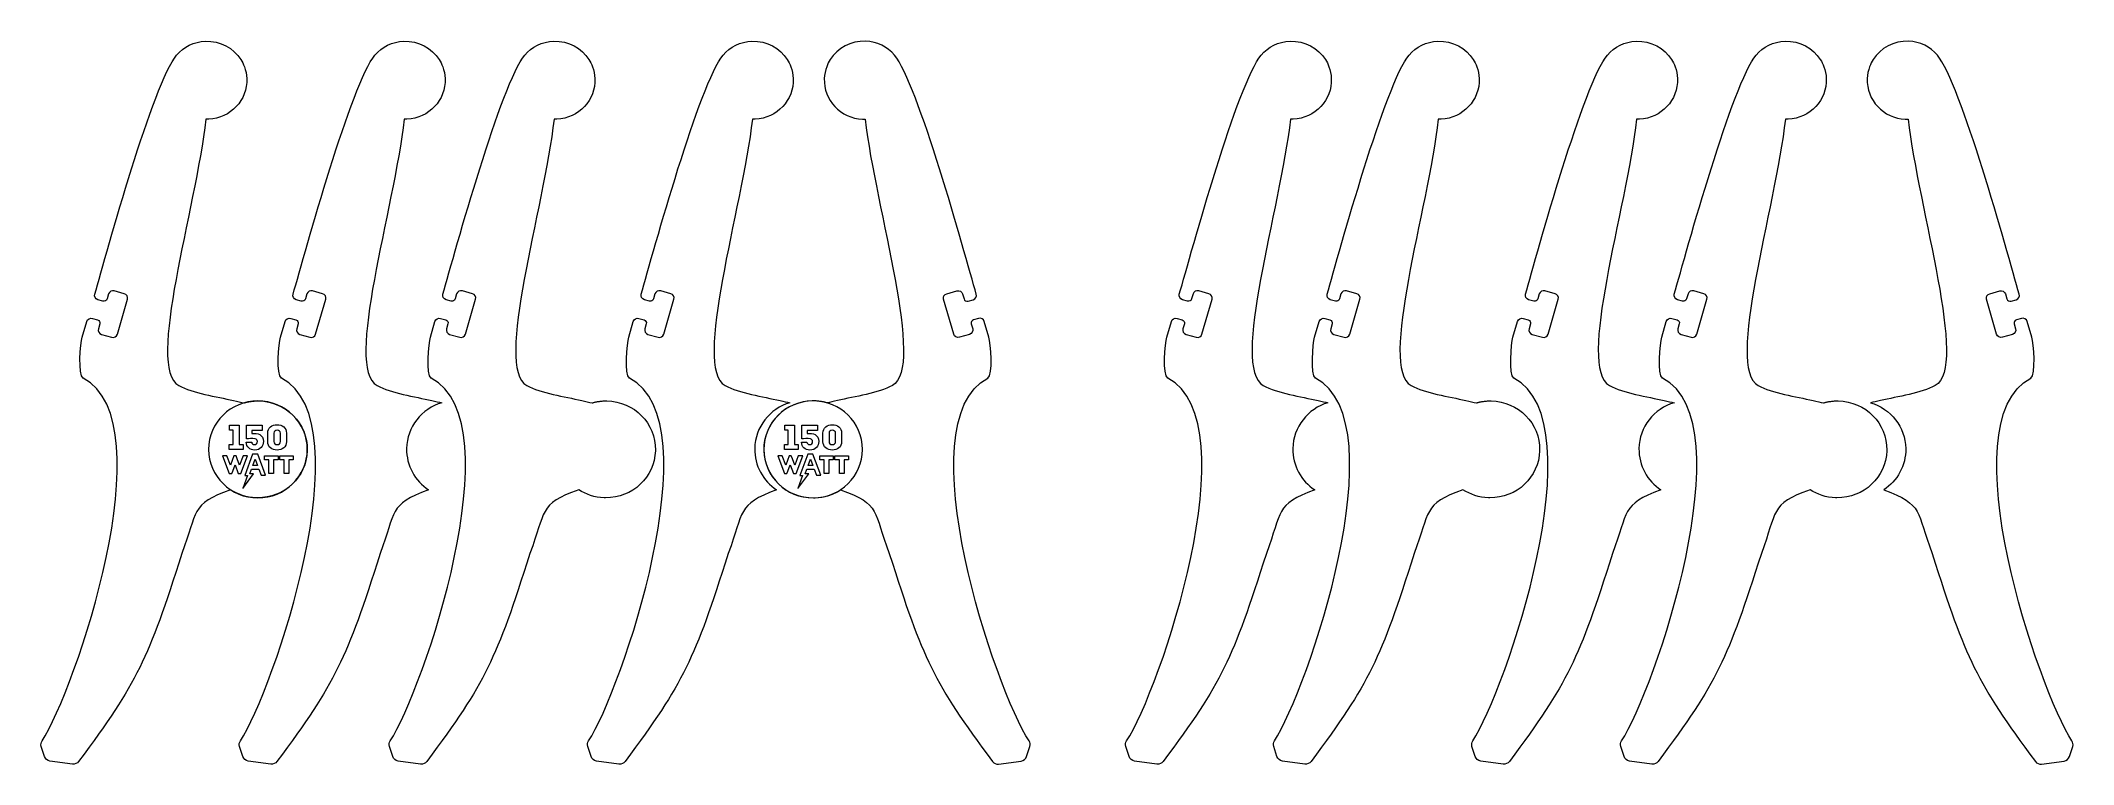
# Model space of a CAD drawing. Header units: centimetres. Extents: x -15.7 to 15.2, y 34.3 to 45.3.
import ezdxf

# ---------------------------------------------------------------- set-up
doc = ezdxf.new("R2010")
doc.units = ezdxf.units.CM
doc.header["$MEASUREMENT"] = 0
doc.layers.add('Layer 1', color=7, linetype='Continuous')

msp = doc.modelspace()

# ---------------------------------------------------------------- linework, layer by layer
at = {"layer": 'Layer 1', "lineweight": 9}
for points, knots in [([(-12.45985, 38.31959), (-12.45465, 38.31936), (-12.44937, 38.31919), (-12.44391, 38.31909), (-12.44391, 38.31909), (-12.44235, 38.31907), (-12.44077, 38.31912), (-12.43921, 38.31911), (-12.43921, 38.31911), (-12.02978, 38.31465), (-11.69255, 38.63407), (-11.68135, 39.0362), (-11.68135, 39.0362), (-11.68126, 39.03874), (-11.68111, 39.04127), (-11.68107, 39.04383), (-11.68107, 39.04383), (-11.67393, 39.45111), (-12.00389, 39.78695), (-12.41807, 39.79397), (-12.41807, 39.79397), (-12.43743, 39.79429), (-12.45663, 39.7939), (-12.47564, 39.79279), (-12.47564, 39.79279), (-12.47564, 39.79279), (-12.47584, 39.79278), (-12.47584, 39.79278), (-12.47584, 39.79278), (-12.49478, 39.79168), (-12.51354, 39.7899), (-12.53209, 39.78744), (-12.53209, 39.78744), (-12.53209, 39.78744), (-12.53245, 39.7874), (-12.53245, 39.7874), (-12.53245, 39.7874), (-12.53245, 39.7874), (-12.53289, 39.78733), (-12.53289, 39.78733), (-12.53289, 39.78733), (-12.53895, 39.78652), (-12.54499, 39.78565), (-12.551, 39.7847), (-12.551, 39.7847), (-12.551, 39.7847), (-12.55111, 39.78467), (-12.55111, 39.78467), (-12.55111, 39.78467), (-12.5572, 39.78371), (-12.56329, 39.78268), (-12.56934, 39.78156), (-12.56934, 39.78156), (-12.56934, 39.78156), (-12.56949, 39.78154), (-12.56949, 39.78154), (-12.56949, 39.78154), (-12.56949, 39.78154), (-12.57017, 39.78141), (-12.57017, 39.78141), (-12.57017, 39.78141), (-12.57591, 39.78035), (-12.58159, 39.77923), (-12.58726, 39.77804), (-12.58726, 39.77804), (-12.58726, 39.77804), (-12.58779, 39.77793), (-12.58779, 39.77793), (-12.58779, 39.77793), (-12.58779, 39.77793), (-12.58788, 39.77792), (-12.58788, 39.77792), (-12.58788, 39.77792), (-12.59376, 39.77669), (-12.59961, 39.77539), (-12.60542, 39.77402), (-12.60542, 39.77402), (-12.60542, 39.77402), (-12.60632, 39.77381), (-12.60632, 39.77381), (-12.60632, 39.77381), (-12.612, 39.77248), (-12.61765, 39.77107), (-12.62328, 39.7696), (-12.62328, 39.7696), (-12.62328, 39.7696), (-12.62388, 39.76945), (-12.62388, 39.76945), (-12.62388, 39.76945), (-12.62388, 39.76945), (-12.62439, 39.76931), (-12.62439, 39.76931), (-12.62439, 39.76931), (-12.62995, 39.76785), (-12.6355, 39.76635), (-12.64102, 39.76476), (-12.64102, 39.76476), (-12.68752, 39.77223), (-12.74013, 39.7832), (-12.80141, 39.79822), (-12.80141, 39.79822), (-13.06262, 39.86226), (-13.42342, 39.91251), (-13.63489, 40.02767), (-13.63489, 40.02767), (-14.138, 40.3017), (-13.37835, 42.70661), (-13.22131, 44.08158), (-13.22131, 44.08158), (-13.20747, 44.08119), (-13.19355, 44.08122), (-13.1795, 44.08177), (-13.1795, 44.08177), (-12.84659, 44.09474), (-12.58739, 44.37065), (-12.60059, 44.69802), (-12.60059, 44.69802), (-12.60316, 44.76181), (-12.61591, 44.82281), (-12.6372, 44.87964), (-12.6372, 44.87964), (-12.65061, 44.92097), (-12.66877, 44.95618), (-12.69105, 44.9879), (-12.69105, 44.9879), (-12.80199, 45.16292), (-13.00272, 45.27605), (-13.22727, 45.2673), (-13.22727, 45.2673), (-13.40456, 45.2604), (-13.56093, 45.17891), (-13.6664, 45.05482), (-13.6664, 45.05482), (-14.02214, 44.63619), (-14.72427, 42.06949), (-14.91096, 41.41815), (-14.91096, 41.41815), (-14.92136, 41.38183), (-14.89976, 41.34372), (-14.86285, 41.33333), (-14.86285, 41.33333), (-14.86285, 41.33333), (-14.7858, 41.31162), (-14.7858, 41.31162), (-14.7858, 41.31162), (-14.75938, 41.30417), (-14.73152, 41.31938), (-14.72396, 41.34535), (-14.72396, 41.34535), (-14.72396, 41.34535), (-14.70194, 41.42098), (-14.70194, 41.42098), (-14.70194, 41.42098), (-14.69134, 41.45738), (-14.65237, 41.47863), (-14.61536, 41.4682), (-14.61536, 41.4682), (-14.61536, 41.4682), (-14.46154, 41.42487), (-14.46154, 41.42487), (-14.46154, 41.42487), (-14.42452, 41.41443), (-14.40291, 41.37618), (-14.41353, 41.33973), (-14.41353, 41.33973), (-14.41353, 41.33973), (-14.56775, 40.81033), (-14.56775, 40.81033), (-14.56775, 40.81033), (-14.57837, 40.77387), (-14.61727, 40.75268), (-14.65434, 40.76311), (-14.65434, 40.76311), (-14.65434, 40.76311), (-14.80816, 40.80644), (-14.80816, 40.80644), (-14.80816, 40.80644), (-14.84524, 40.81688), (-14.86676, 40.85518), (-14.85617, 40.89158), (-14.85617, 40.89158), (-14.85617, 40.89158), (-14.83415, 40.9672), (-14.83415, 40.9672), (-14.83415, 40.9672), (-14.82658, 40.99318), (-14.84196, 41.02057), (-14.86843, 41.02801), (-14.86843, 41.02801), (-14.86843, 41.02801), (-14.94532, 41.04967), (-14.94532, 41.04967), (-14.94532, 41.04967), (-14.98239, 41.06011), (-15.02128, 41.03891), (-15.0319, 41.00246), (-15.0319, 41.00246), (-15.0319, 41.00246), (-15.10109, 40.76493), (-15.10109, 40.76493), (-15.10109, 40.76493), (-15.12731, 40.67497), (-15.17103, 40.18474), (-15.0871, 40.14061), (-15.0871, 40.14061), (-13.81638, 39.47213), (-15.21647, 35.37023), (-15.71257, 34.62064), (-15.71257, 34.62064), (-15.72945, 34.59506), (-15.73344, 34.56627), (-15.72401, 34.53722), (-15.72401, 34.53722), (-15.72401, 34.53722), (-15.67362, 34.38191), (-15.67362, 34.38191), (-15.67362, 34.38191), (-15.6616, 34.34488), (-15.63096, 34.31957), (-15.5918, 34.31435), (-15.5918, 34.31435), (-15.5918, 34.31435), (-15.25043, 34.26876), (-15.25043, 34.26876), (-15.25043, 34.26876), (-15.21311, 34.26378), (-15.17848, 34.27825), (-15.15626, 34.30815), (-15.15626, 34.30815), (-14.25693, 35.51622), (-14.10402, 35.85207), (-13.5873, 37.47398), (-13.5873, 37.47398), (-13.34442, 38.11106), (-13.4654, 38.21895), (-12.84655, 38.44248), (-12.84655, 38.44248), (-12.73523, 38.36949), (-12.6028, 38.32495), (-12.45985, 38.31959)], [0, 0, 0, 0, 0.01639344, 0.01639344, 0.01639344, 0.01639344, 0.03278689, 0.03278689, 0.03278689, 0.03278689, 0.04918033, 0.04918033, 0.04918033, 0.04918033, 0.06557377, 0.06557377, 0.06557377, 0.06557377, 0.08196721, 0.08196721, 0.08196721, 0.08196721, 0.09836066, 0.09836066, 0.09836066, 0.09836066, 0.1147541, 0.1147541, 0.1147541, 0.1147541, 0.13114754, 0.13114754, 0.13114754, 0.13114754, 0.14754098, 0.14754098, 0.14754098, 0.14754098, 0.16393443, 0.16393443, 0.16393443, 0.16393443, 0.18032787, 0.18032787, 0.18032787, 0.18032787, 0.19672131, 0.19672131, 0.19672131, 0.19672131, 0.21311475, 0.21311475, 0.21311475, 0.21311475, 0.2295082, 0.2295082, 0.2295082, 0.2295082, 0.24590164, 0.24590164, 0.24590164, 0.24590164, 0.26229508, 0.26229508, 0.26229508, 0.26229508, 0.27868852, 0.27868852, 0.27868852, 0.27868852, 0.29508197, 0.29508197, 0.29508197, 0.29508197, 0.31147541, 0.31147541, 0.31147541, 0.31147541, 0.32786885, 0.32786885, 0.32786885, 0.32786885, 0.3442623, 0.3442623, 0.3442623, 0.3442623, 0.36065574, 0.36065574, 0.36065574, 0.36065574, 0.37704918, 0.37704918, 0.37704918, 0.37704918, 0.39344262, 0.39344262, 0.39344262, 0.39344262, 0.40983607, 0.40983607, 0.40983607, 0.40983607, 0.42622951, 0.42622951, 0.42622951, 0.42622951, 0.44262295, 0.44262295, 0.44262295, 0.44262295, 0.45901639, 0.45901639, 0.45901639, 0.45901639, 0.47540984, 0.47540984, 0.47540984, 0.47540984, 0.49180328, 0.49180328, 0.49180328, 0.49180328, 0.50819672, 0.50819672, 0.50819672, 0.50819672, 0.52459016, 0.52459016, 0.52459016, 0.52459016, 0.54098361, 0.54098361, 0.54098361, 0.54098361, 0.55737705, 0.55737705, 0.55737705, 0.55737705, 0.57377049, 0.57377049, 0.57377049, 0.57377049, 0.59016393, 0.59016393, 0.59016393, 0.59016393, 0.60655738, 0.60655738, 0.60655738, 0.60655738, 0.62295082, 0.62295082, 0.62295082, 0.62295082, 0.63934426, 0.63934426, 0.63934426, 0.63934426, 0.6557377, 0.6557377, 0.6557377, 0.6557377, 0.67213115, 0.67213115, 0.67213115, 0.67213115, 0.68852459, 0.68852459, 0.68852459, 0.68852459, 0.70491803, 0.70491803, 0.70491803, 0.70491803, 0.72131148, 0.72131148, 0.72131148, 0.72131148, 0.73770492, 0.73770492, 0.73770492, 0.73770492, 0.75409836, 0.75409836, 0.75409836, 0.75409836, 0.7704918, 0.7704918, 0.7704918, 0.7704918, 0.78688525, 0.78688525, 0.78688525, 0.78688525, 0.80327869, 0.80327869, 0.80327869, 0.80327869, 0.81967213, 0.81967213, 0.81967213, 0.81967213, 0.83606557, 0.83606557, 0.83606557, 0.83606557, 0.85245902, 0.85245902, 0.85245902, 0.85245902, 0.86885246, 0.86885246, 0.86885246, 0.86885246, 0.8852459, 0.8852459, 0.8852459, 0.8852459, 0.90163934, 0.90163934, 0.90163934, 0.90163934, 0.91803279, 0.91803279, 0.91803279, 0.91803279, 0.93442623, 0.93442623, 0.93442623, 0.93442623, 0.95081967, 0.95081967, 0.95081967, 0.95081967, 0.96721311, 0.96721311, 0.96721311, 0.96721311, 1, 1, 1, 1]), ([(-9.63759, 39.76657), (-9.68135, 39.77396), (-9.73047, 39.78436), (-9.78697, 39.79821), (-9.78697, 39.79821), (-10.04818, 39.86225), (-10.40898, 39.9125), (-10.62045, 40.02766), (-10.62045, 40.02766), (-11.12356, 40.30169), (-10.36391, 42.7066), (-10.20687, 44.08158), (-10.20687, 44.08158), (-10.19303, 44.08119), (-10.17911, 44.08121), (-10.16506, 44.08176), (-10.16506, 44.08176), (-9.83215, 44.09473), (-9.57295, 44.37065), (-9.58615, 44.69802), (-9.58615, 44.69802), (-9.58872, 44.7618), (-9.60147, 44.82281), (-9.62276, 44.87963), (-9.62276, 44.87963), (-9.63617, 44.92096), (-9.65433, 44.95618), (-9.67661, 44.9879), (-9.67661, 44.9879), (-9.78755, 45.16292), (-9.98828, 45.27605), (-10.21283, 45.26729), (-10.21283, 45.26729), (-10.39012, 45.26039), (-10.54649, 45.1789), (-10.65196, 45.05481), (-10.65196, 45.05481), (-11.0077, 44.63618), (-11.70983, 42.06948), (-11.89652, 41.41814), (-11.89652, 41.41814), (-11.90692, 41.38182), (-11.88532, 41.34372), (-11.84841, 41.33332), (-11.84841, 41.33332), (-11.84841, 41.33332), (-11.77136, 41.31161), (-11.77136, 41.31161), (-11.77136, 41.31161), (-11.74494, 41.30417), (-11.71708, 41.31937), (-11.70952, 41.34534), (-11.70952, 41.34534), (-11.70952, 41.34534), (-11.6875, 41.42097), (-11.6875, 41.42097), (-11.6875, 41.42097), (-11.6769, 41.45737), (-11.63793, 41.47862), (-11.60092, 41.46819), (-11.60092, 41.46819), (-11.60092, 41.46819), (-11.4471, 41.42486), (-11.4471, 41.42486), (-11.4471, 41.42486), (-11.41008, 41.41443), (-11.38847, 41.37617), (-11.39909, 41.33972), (-11.39909, 41.33972), (-11.39909, 41.33972), (-11.55331, 40.81032), (-11.55331, 40.81032), (-11.55331, 40.81032), (-11.56393, 40.77386), (-11.60283, 40.75267), (-11.6399, 40.7631), (-11.6399, 40.7631), (-11.6399, 40.7631), (-11.79372, 40.80644), (-11.79372, 40.80644), (-11.79372, 40.80644), (-11.8308, 40.81687), (-11.85232, 40.85517), (-11.84173, 40.89157), (-11.84173, 40.89157), (-11.84173, 40.89157), (-11.81971, 40.96719), (-11.81971, 40.96719), (-11.81971, 40.96719), (-11.81214, 40.99317), (-11.82752, 41.02057), (-11.85399, 41.02801), (-11.85399, 41.02801), (-11.85399, 41.02801), (-11.93088, 41.04966), (-11.93088, 41.04966), (-11.93088, 41.04966), (-11.96795, 41.0601), (-12.00684, 41.0389), (-12.01746, 41.00245), (-12.01746, 41.00245), (-12.01746, 41.00245), (-12.08665, 40.76493), (-12.08665, 40.76493), (-12.08665, 40.76493), (-12.11287, 40.67496), (-12.15659, 40.18473), (-12.07266, 40.1406), (-12.07266, 40.1406), (-10.80194, 39.47212), (-12.20203, 35.37022), (-12.69813, 34.62063), (-12.69813, 34.62063), (-12.71501, 34.59505), (-12.719, 34.56626), (-12.70957, 34.53721), (-12.70957, 34.53721), (-12.70957, 34.53721), (-12.65918, 34.3819), (-12.65918, 34.3819), (-12.65918, 34.3819), (-12.64716, 34.34488), (-12.61652, 34.31956), (-12.57736, 34.31434), (-12.57736, 34.31434), (-12.57736, 34.31434), (-12.23599, 34.26875), (-12.23599, 34.26875), (-12.23599, 34.26875), (-12.19867, 34.26377), (-12.16404, 34.27824), (-12.14182, 34.30814), (-12.14182, 34.30814), (-11.24249, 35.51621), (-11.08958, 35.85206), (-10.57286, 37.47397), (-10.57286, 37.47397), (-10.33074, 38.10905), (-10.45012, 38.21827), (-9.83785, 38.44038), (-9.83785, 38.44038), (-10.04285, 38.5762), (-10.17598, 38.80814), (-10.17144, 39.06929), (-10.17144, 39.06929), (-10.16565, 39.39916), (-9.94194, 39.67502), (-9.63759, 39.76657)], [0, 0, 0, 0, 0.02631579, 0.02631579, 0.02631579, 0.02631579, 0.05263158, 0.05263158, 0.05263158, 0.05263158, 0.07894737, 0.07894737, 0.07894737, 0.07894737, 0.10526316, 0.10526316, 0.10526316, 0.10526316, 0.13157895, 0.13157895, 0.13157895, 0.13157895, 0.15789474, 0.15789474, 0.15789474, 0.15789474, 0.18421053, 0.18421053, 0.18421053, 0.18421053, 0.21052632, 0.21052632, 0.21052632, 0.21052632, 0.23684211, 0.23684211, 0.23684211, 0.23684211, 0.26315789, 0.26315789, 0.26315789, 0.26315789, 0.28947368, 0.28947368, 0.28947368, 0.28947368, 0.31578947, 0.31578947, 0.31578947, 0.31578947, 0.34210526, 0.34210526, 0.34210526, 0.34210526, 0.36842105, 0.36842105, 0.36842105, 0.36842105, 0.39473684, 0.39473684, 0.39473684, 0.39473684, 0.42105263, 0.42105263, 0.42105263, 0.42105263, 0.44736842, 0.44736842, 0.44736842, 0.44736842, 0.47368421, 0.47368421, 0.47368421, 0.47368421, 0.5, 0.5, 0.5, 0.5, 0.52631579, 0.52631579, 0.52631579, 0.52631579, 0.55263158, 0.55263158, 0.55263158, 0.55263158, 0.57894737, 0.57894737, 0.57894737, 0.57894737, 0.60526316, 0.60526316, 0.60526316, 0.60526316, 0.63157895, 0.63157895, 0.63157895, 0.63157895, 0.65789474, 0.65789474, 0.65789474, 0.65789474, 0.68421053, 0.68421053, 0.68421053, 0.68421053, 0.71052632, 0.71052632, 0.71052632, 0.71052632, 0.73684211, 0.73684211, 0.73684211, 0.73684211, 0.76315789, 0.76315789, 0.76315789, 0.76315789, 0.78947368, 0.78947368, 0.78947368, 0.78947368, 0.81578947, 0.81578947, 0.81578947, 0.81578947, 0.84210526, 0.84210526, 0.84210526, 0.84210526, 0.86842105, 0.86842105, 0.86842105, 0.86842105, 0.89473684, 0.89473684, 0.89473684, 0.89473684, 0.92105263, 0.92105263, 0.92105263, 0.92105263, 0.94736842, 0.94736842, 0.94736842, 0.94736842, 1, 1, 1, 1]), ([(-7.16818, 38.31959), (-7.16298, 38.31936), (-7.1577, 38.31919), (-7.15224, 38.31909), (-7.15224, 38.31909), (-7.15068, 38.31907), (-7.1491, 38.31912), (-7.14754, 38.31911), (-7.14754, 38.31911), (-6.73811, 38.31465), (-6.40088, 38.63407), (-6.38968, 39.0362), (-6.38968, 39.0362), (-6.38959, 39.03874), (-6.38944, 39.04127), (-6.3894, 39.04383), (-6.3894, 39.04383), (-6.38226, 39.45111), (-6.71222, 39.78695), (-7.1264, 39.79397), (-7.1264, 39.79397), (-7.14576, 39.79429), (-7.16496, 39.7939), (-7.18397, 39.79279), (-7.18397, 39.79279), (-7.18397, 39.79279), (-7.18417, 39.79278), (-7.18417, 39.79278), (-7.18417, 39.79278), (-7.20311, 39.79168), (-7.22187, 39.7899), (-7.24042, 39.78744), (-7.24042, 39.78744), (-7.24042, 39.78744), (-7.24078, 39.7874), (-7.24078, 39.7874), (-7.24078, 39.7874), (-7.24078, 39.7874), (-7.24122, 39.78733), (-7.24122, 39.78733), (-7.24122, 39.78733), (-7.24728, 39.78652), (-7.25332, 39.78565), (-7.25933, 39.7847), (-7.25933, 39.7847), (-7.25933, 39.7847), (-7.25944, 39.78467), (-7.25944, 39.78467), (-7.25944, 39.78467), (-7.26553, 39.78371), (-7.27162, 39.78268), (-7.27767, 39.78156), (-7.27767, 39.78156), (-7.27767, 39.78156), (-7.27782, 39.78154), (-7.27782, 39.78154), (-7.27782, 39.78154), (-7.27782, 39.78154), (-7.2785, 39.78141), (-7.2785, 39.78141), (-7.2785, 39.78141), (-7.28424, 39.78035), (-7.28992, 39.77923), (-7.29559, 39.77804), (-7.29559, 39.77804), (-7.29559, 39.77804), (-7.29612, 39.77793), (-7.29612, 39.77793), (-7.29612, 39.77793), (-7.29612, 39.77793), (-7.29621, 39.77792), (-7.29621, 39.77792), (-7.29621, 39.77792), (-7.30209, 39.77669), (-7.30794, 39.77539), (-7.31375, 39.77402), (-7.31375, 39.77402), (-7.31375, 39.77402), (-7.31465, 39.77381), (-7.31465, 39.77381), (-7.31465, 39.77381), (-7.32033, 39.77248), (-7.32598, 39.77107), (-7.33161, 39.7696), (-7.33161, 39.7696), (-7.33161, 39.7696), (-7.33221, 39.76945), (-7.33221, 39.76945), (-7.33221, 39.76945), (-7.33221, 39.76945), (-7.33272, 39.76931), (-7.33272, 39.76931), (-7.33272, 39.76931), (-7.33828, 39.76785), (-7.34383, 39.76635), (-7.34935, 39.76476), (-7.34935, 39.76476), (-7.39585, 39.77223), (-7.44846, 39.7832), (-7.50974, 39.79822), (-7.50974, 39.79822), (-7.77095, 39.86226), (-8.13175, 39.91251), (-8.34322, 40.02767), (-8.34322, 40.02767), (-8.84633, 40.3017), (-8.08668, 42.70661), (-7.92964, 44.08158), (-7.92964, 44.08158), (-7.9158, 44.08119), (-7.90188, 44.08122), (-7.88783, 44.08177), (-7.88783, 44.08177), (-7.55492, 44.09474), (-7.29572, 44.37065), (-7.30892, 44.69802), (-7.30892, 44.69802), (-7.31149, 44.76181), (-7.32424, 44.82281), (-7.34553, 44.87964), (-7.34553, 44.87964), (-7.35894, 44.92097), (-7.3771, 44.95618), (-7.39938, 44.9879), (-7.39938, 44.9879), (-7.51032, 45.16292), (-7.71105, 45.27605), (-7.9356, 45.2673), (-7.9356, 45.2673), (-8.11289, 45.2604), (-8.26926, 45.17891), (-8.37473, 45.05482), (-8.37473, 45.05482), (-8.73047, 44.63619), (-9.4326, 42.06949), (-9.61929, 41.41815), (-9.61929, 41.41815), (-9.62969, 41.38183), (-9.60809, 41.34372), (-9.57118, 41.33333), (-9.57118, 41.33333), (-9.57118, 41.33333), (-9.49413, 41.31162), (-9.49413, 41.31162), (-9.49413, 41.31162), (-9.46771, 41.30417), (-9.43985, 41.31938), (-9.43229, 41.34535), (-9.43229, 41.34535), (-9.43229, 41.34535), (-9.41027, 41.42098), (-9.41027, 41.42098), (-9.41027, 41.42098), (-9.39967, 41.45738), (-9.3607, 41.47863), (-9.32369, 41.4682), (-9.32369, 41.4682), (-9.32369, 41.4682), (-9.16987, 41.42487), (-9.16987, 41.42487), (-9.16987, 41.42487), (-9.13285, 41.41443), (-9.11124, 41.37618), (-9.12186, 41.33973), (-9.12186, 41.33973), (-9.12186, 41.33973), (-9.27608, 40.81033), (-9.27608, 40.81033), (-9.27608, 40.81033), (-9.2867, 40.77387), (-9.3256, 40.75268), (-9.36267, 40.76311), (-9.36267, 40.76311), (-9.36267, 40.76311), (-9.51649, 40.80644), (-9.51649, 40.80644), (-9.51649, 40.80644), (-9.55357, 40.81688), (-9.57509, 40.85518), (-9.5645, 40.89158), (-9.5645, 40.89158), (-9.5645, 40.89158), (-9.54248, 40.9672), (-9.54248, 40.9672), (-9.54248, 40.9672), (-9.53491, 40.99318), (-9.55029, 41.02057), (-9.57676, 41.02801), (-9.57676, 41.02801), (-9.57676, 41.02801), (-9.65365, 41.04967), (-9.65365, 41.04967), (-9.65365, 41.04967), (-9.69072, 41.06011), (-9.72961, 41.03891), (-9.74023, 41.00246), (-9.74023, 41.00246), (-9.74023, 41.00246), (-9.80942, 40.76493), (-9.80942, 40.76493), (-9.80942, 40.76493), (-9.83564, 40.67497), (-9.87936, 40.18474), (-9.79543, 40.14061), (-9.79543, 40.14061), (-8.52471, 39.47213), (-9.9248, 35.37023), (-10.4209, 34.62064), (-10.4209, 34.62064), (-10.43778, 34.59506), (-10.44177, 34.56627), (-10.43234, 34.53722), (-10.43234, 34.53722), (-10.43234, 34.53722), (-10.38195, 34.38191), (-10.38195, 34.38191), (-10.38195, 34.38191), (-10.36993, 34.34488), (-10.33929, 34.31957), (-10.30013, 34.31435), (-10.30013, 34.31435), (-10.30013, 34.31435), (-9.95876, 34.26876), (-9.95876, 34.26876), (-9.95876, 34.26876), (-9.92144, 34.26378), (-9.88681, 34.27825), (-9.86459, 34.30815), (-9.86459, 34.30815), (-8.96526, 35.51622), (-8.81235, 35.85207), (-8.29563, 37.47398), (-8.29563, 37.47398), (-8.05275, 38.11106), (-8.17373, 38.21895), (-7.55488, 38.44248), (-7.55488, 38.44248), (-7.44356, 38.36949), (-7.31113, 38.32495), (-7.16818, 38.31959)], [0, 0, 0, 0, 0.01639344, 0.01639344, 0.01639344, 0.01639344, 0.03278689, 0.03278689, 0.03278689, 0.03278689, 0.04918033, 0.04918033, 0.04918033, 0.04918033, 0.06557377, 0.06557377, 0.06557377, 0.06557377, 0.08196721, 0.08196721, 0.08196721, 0.08196721, 0.09836066, 0.09836066, 0.09836066, 0.09836066, 0.1147541, 0.1147541, 0.1147541, 0.1147541, 0.13114754, 0.13114754, 0.13114754, 0.13114754, 0.14754098, 0.14754098, 0.14754098, 0.14754098, 0.16393443, 0.16393443, 0.16393443, 0.16393443, 0.18032787, 0.18032787, 0.18032787, 0.18032787, 0.19672131, 0.19672131, 0.19672131, 0.19672131, 0.21311475, 0.21311475, 0.21311475, 0.21311475, 0.2295082, 0.2295082, 0.2295082, 0.2295082, 0.24590164, 0.24590164, 0.24590164, 0.24590164, 0.26229508, 0.26229508, 0.26229508, 0.26229508, 0.27868852, 0.27868852, 0.27868852, 0.27868852, 0.29508197, 0.29508197, 0.29508197, 0.29508197, 0.31147541, 0.31147541, 0.31147541, 0.31147541, 0.32786885, 0.32786885, 0.32786885, 0.32786885, 0.3442623, 0.3442623, 0.3442623, 0.3442623, 0.36065574, 0.36065574, 0.36065574, 0.36065574, 0.37704918, 0.37704918, 0.37704918, 0.37704918, 0.39344262, 0.39344262, 0.39344262, 0.39344262, 0.40983607, 0.40983607, 0.40983607, 0.40983607, 0.42622951, 0.42622951, 0.42622951, 0.42622951, 0.44262295, 0.44262295, 0.44262295, 0.44262295, 0.45901639, 0.45901639, 0.45901639, 0.45901639, 0.47540984, 0.47540984, 0.47540984, 0.47540984, 0.49180328, 0.49180328, 0.49180328, 0.49180328, 0.50819672, 0.50819672, 0.50819672, 0.50819672, 0.52459016, 0.52459016, 0.52459016, 0.52459016, 0.54098361, 0.54098361, 0.54098361, 0.54098361, 0.55737705, 0.55737705, 0.55737705, 0.55737705, 0.57377049, 0.57377049, 0.57377049, 0.57377049, 0.59016393, 0.59016393, 0.59016393, 0.59016393, 0.60655738, 0.60655738, 0.60655738, 0.60655738, 0.62295082, 0.62295082, 0.62295082, 0.62295082, 0.63934426, 0.63934426, 0.63934426, 0.63934426, 0.6557377, 0.6557377, 0.6557377, 0.6557377, 0.67213115, 0.67213115, 0.67213115, 0.67213115, 0.68852459, 0.68852459, 0.68852459, 0.68852459, 0.70491803, 0.70491803, 0.70491803, 0.70491803, 0.72131148, 0.72131148, 0.72131148, 0.72131148, 0.73770492, 0.73770492, 0.73770492, 0.73770492, 0.75409836, 0.75409836, 0.75409836, 0.75409836, 0.7704918, 0.7704918, 0.7704918, 0.7704918, 0.78688525, 0.78688525, 0.78688525, 0.78688525, 0.80327869, 0.80327869, 0.80327869, 0.80327869, 0.81967213, 0.81967213, 0.81967213, 0.81967213, 0.83606557, 0.83606557, 0.83606557, 0.83606557, 0.85245902, 0.85245902, 0.85245902, 0.85245902, 0.86885246, 0.86885246, 0.86885246, 0.86885246, 0.8852459, 0.8852459, 0.8852459, 0.8852459, 0.90163934, 0.90163934, 0.90163934, 0.90163934, 0.91803279, 0.91803279, 0.91803279, 0.91803279, 0.93442623, 0.93442623, 0.93442623, 0.93442623, 0.95081967, 0.95081967, 0.95081967, 0.95081967, 0.96721311, 0.96721311, 0.96721311, 0.96721311, 1, 1, 1, 1]), ([(-4.34592, 39.76657), (-4.38968, 39.77396), (-4.4388, 39.78436), (-4.4953, 39.79821), (-4.4953, 39.79821), (-4.75651, 39.86225), (-5.11731, 39.9125), (-5.32878, 40.02766), (-5.32878, 40.02766), (-5.83189, 40.30169), (-5.07224, 42.7066), (-4.9152, 44.08158), (-4.9152, 44.08158), (-4.90136, 44.08119), (-4.88744, 44.08121), (-4.87339, 44.08176), (-4.87339, 44.08176), (-4.54048, 44.09473), (-4.28128, 44.37065), (-4.29448, 44.69802), (-4.29448, 44.69802), (-4.29705, 44.7618), (-4.3098, 44.82281), (-4.33109, 44.87963), (-4.33109, 44.87963), (-4.3445, 44.92096), (-4.36266, 44.95618), (-4.38494, 44.9879), (-4.38494, 44.9879), (-4.49588, 45.16292), (-4.69661, 45.27605), (-4.92116, 45.26729), (-4.92116, 45.26729), (-5.09845, 45.26039), (-5.25482, 45.1789), (-5.36029, 45.05481), (-5.36029, 45.05481), (-5.71603, 44.63618), (-6.41816, 42.06948), (-6.60485, 41.41814), (-6.60485, 41.41814), (-6.61525, 41.38182), (-6.59365, 41.34372), (-6.55674, 41.33332), (-6.55674, 41.33332), (-6.55674, 41.33332), (-6.47969, 41.31161), (-6.47969, 41.31161), (-6.47969, 41.31161), (-6.45327, 41.30417), (-6.42541, 41.31937), (-6.41785, 41.34534), (-6.41785, 41.34534), (-6.41785, 41.34534), (-6.39583, 41.42097), (-6.39583, 41.42097), (-6.39583, 41.42097), (-6.38523, 41.45737), (-6.34626, 41.47862), (-6.30925, 41.46819), (-6.30925, 41.46819), (-6.30925, 41.46819), (-6.15543, 41.42486), (-6.15543, 41.42486), (-6.15543, 41.42486), (-6.11841, 41.41443), (-6.0968, 41.37617), (-6.10742, 41.33972), (-6.10742, 41.33972), (-6.10742, 41.33972), (-6.26164, 40.81032), (-6.26164, 40.81032), (-6.26164, 40.81032), (-6.27226, 40.77386), (-6.31116, 40.75267), (-6.34823, 40.7631), (-6.34823, 40.7631), (-6.34823, 40.7631), (-6.50205, 40.80644), (-6.50205, 40.80644), (-6.50205, 40.80644), (-6.53913, 40.81687), (-6.56065, 40.85517), (-6.55006, 40.89157), (-6.55006, 40.89157), (-6.55006, 40.89157), (-6.52804, 40.96719), (-6.52804, 40.96719), (-6.52804, 40.96719), (-6.52047, 40.99317), (-6.53585, 41.02057), (-6.56232, 41.02801), (-6.56232, 41.02801), (-6.56232, 41.02801), (-6.63921, 41.04966), (-6.63921, 41.04966), (-6.63921, 41.04966), (-6.67628, 41.0601), (-6.71517, 41.0389), (-6.72579, 41.00245), (-6.72579, 41.00245), (-6.72579, 41.00245), (-6.79498, 40.76493), (-6.79498, 40.76493), (-6.79498, 40.76493), (-6.8212, 40.67496), (-6.86492, 40.18473), (-6.78099, 40.1406), (-6.78099, 40.1406), (-5.51027, 39.47212), (-6.91036, 35.37022), (-7.40646, 34.62063), (-7.40646, 34.62063), (-7.42334, 34.59505), (-7.42733, 34.56626), (-7.4179, 34.53721), (-7.4179, 34.53721), (-7.4179, 34.53721), (-7.36751, 34.3819), (-7.36751, 34.3819), (-7.36751, 34.3819), (-7.35549, 34.34488), (-7.32485, 34.31956), (-7.28569, 34.31434), (-7.28569, 34.31434), (-7.28569, 34.31434), (-6.94432, 34.26875), (-6.94432, 34.26875), (-6.94432, 34.26875), (-6.907, 34.26377), (-6.87237, 34.27824), (-6.85015, 34.30814), (-6.85015, 34.30814), (-5.95082, 35.51621), (-5.79791, 35.85206), (-5.28119, 37.47397), (-5.28119, 37.47397), (-5.03907, 38.10905), (-5.15845, 38.21827), (-4.54618, 38.44038), (-4.54618, 38.44038), (-4.75118, 38.5762), (-4.88431, 38.80814), (-4.87977, 39.06929), (-4.87977, 39.06929), (-4.87398, 39.39916), (-4.65027, 39.67502), (-4.34592, 39.76657)], [0, 0, 0, 0, 0.02631579, 0.02631579, 0.02631579, 0.02631579, 0.05263158, 0.05263158, 0.05263158, 0.05263158, 0.07894737, 0.07894737, 0.07894737, 0.07894737, 0.10526316, 0.10526316, 0.10526316, 0.10526316, 0.13157895, 0.13157895, 0.13157895, 0.13157895, 0.15789474, 0.15789474, 0.15789474, 0.15789474, 0.18421053, 0.18421053, 0.18421053, 0.18421053, 0.21052632, 0.21052632, 0.21052632, 0.21052632, 0.23684211, 0.23684211, 0.23684211, 0.23684211, 0.26315789, 0.26315789, 0.26315789, 0.26315789, 0.28947368, 0.28947368, 0.28947368, 0.28947368, 0.31578947, 0.31578947, 0.31578947, 0.31578947, 0.34210526, 0.34210526, 0.34210526, 0.34210526, 0.36842105, 0.36842105, 0.36842105, 0.36842105, 0.39473684, 0.39473684, 0.39473684, 0.39473684, 0.42105263, 0.42105263, 0.42105263, 0.42105263, 0.44736842, 0.44736842, 0.44736842, 0.44736842, 0.47368421, 0.47368421, 0.47368421, 0.47368421, 0.5, 0.5, 0.5, 0.5, 0.52631579, 0.52631579, 0.52631579, 0.52631579, 0.55263158, 0.55263158, 0.55263158, 0.55263158, 0.57894737, 0.57894737, 0.57894737, 0.57894737, 0.60526316, 0.60526316, 0.60526316, 0.60526316, 0.63157895, 0.63157895, 0.63157895, 0.63157895, 0.65789474, 0.65789474, 0.65789474, 0.65789474, 0.68421053, 0.68421053, 0.68421053, 0.68421053, 0.71052632, 0.71052632, 0.71052632, 0.71052632, 0.73684211, 0.73684211, 0.73684211, 0.73684211, 0.76315789, 0.76315789, 0.76315789, 0.76315789, 0.78947368, 0.78947368, 0.78947368, 0.78947368, 0.81578947, 0.81578947, 0.81578947, 0.81578947, 0.84210526, 0.84210526, 0.84210526, 0.84210526, 0.86842105, 0.86842105, 0.86842105, 0.86842105, 0.89473684, 0.89473684, 0.89473684, 0.89473684, 0.92105263, 0.92105263, 0.92105263, 0.92105263, 0.94736842, 0.94736842, 0.94736842, 0.94736842, 1, 1, 1, 1]), ([(-3.9625, 38.31959), (-3.9677, 38.31936), (-3.97298, 38.31919), (-3.97844, 38.31909), (-3.97844, 38.31909), (-3.98, 38.31907), (-3.98158, 38.31912), (-3.98314, 38.31911), (-3.98314, 38.31911), (-4.39257, 38.31465), (-4.7298, 38.63407), (-4.741, 39.0362), (-4.741, 39.0362), (-4.74109, 39.03874), (-4.74124, 39.04127), (-4.74128, 39.04383), (-4.74128, 39.04383), (-4.74842, 39.45111), (-4.41846, 39.78695), (-4.00428, 39.79397), (-4.00428, 39.79397), (-3.98492, 39.79429), (-3.96572, 39.7939), (-3.94671, 39.79279), (-3.94671, 39.79279), (-3.94671, 39.79279), (-3.94651, 39.79278), (-3.94651, 39.79278), (-3.94651, 39.79278), (-3.92757, 39.79168), (-3.90881, 39.7899), (-3.89026, 39.78744), (-3.89026, 39.78744), (-3.89026, 39.78744), (-3.8899, 39.7874), (-3.8899, 39.7874), (-3.8899, 39.7874), (-3.8899, 39.7874), (-3.88946, 39.78733), (-3.88946, 39.78733), (-3.88946, 39.78733), (-3.8834, 39.78652), (-3.87736, 39.78565), (-3.87135, 39.7847), (-3.87135, 39.7847), (-3.87135, 39.7847), (-3.87124, 39.78467), (-3.87124, 39.78467), (-3.87124, 39.78467), (-3.86515, 39.78371), (-3.85906, 39.78268), (-3.85301, 39.78156), (-3.85301, 39.78156), (-3.85301, 39.78156), (-3.85286, 39.78154), (-3.85286, 39.78154), (-3.85286, 39.78154), (-3.85286, 39.78154), (-3.85218, 39.78141), (-3.85218, 39.78141), (-3.85218, 39.78141), (-3.84644, 39.78035), (-3.84076, 39.77923), (-3.83509, 39.77804), (-3.83509, 39.77804), (-3.83509, 39.77804), (-3.83456, 39.77793), (-3.83456, 39.77793), (-3.83456, 39.77793), (-3.83456, 39.77793), (-3.83447, 39.77792), (-3.83447, 39.77792), (-3.83447, 39.77792), (-3.82859, 39.77669), (-3.82274, 39.77539), (-3.81693, 39.77402), (-3.81693, 39.77402), (-3.81693, 39.77402), (-3.81603, 39.77381), (-3.81603, 39.77381), (-3.81603, 39.77381), (-3.81035, 39.77248), (-3.8047, 39.77107), (-3.79907, 39.7696), (-3.79907, 39.7696), (-3.79907, 39.7696), (-3.79847, 39.76945), (-3.79847, 39.76945), (-3.79847, 39.76945), (-3.79847, 39.76945), (-3.79796, 39.76931), (-3.79796, 39.76931), (-3.79796, 39.76931), (-3.7924, 39.76785), (-3.78685, 39.76635), (-3.78133, 39.76476), (-3.78133, 39.76476), (-3.73483, 39.77223), (-3.68222, 39.7832), (-3.62094, 39.79822), (-3.62094, 39.79822), (-3.35973, 39.86226), (-2.99893, 39.91251), (-2.78746, 40.02767), (-2.78746, 40.02767), (-2.28435, 40.3017), (-3.044, 42.70661), (-3.20104, 44.08158), (-3.20104, 44.08158), (-3.21488, 44.08119), (-3.2288, 44.08122), (-3.24285, 44.08177), (-3.24285, 44.08177), (-3.57576, 44.09474), (-3.83496, 44.37065), (-3.82176, 44.69802), (-3.82176, 44.69802), (-3.81919, 44.76181), (-3.80644, 44.82281), (-3.78515, 44.87964), (-3.78515, 44.87964), (-3.77174, 44.92097), (-3.75358, 44.95618), (-3.7313, 44.9879), (-3.7313, 44.9879), (-3.62036, 45.16292), (-3.41963, 45.27605), (-3.19508, 45.2673), (-3.19508, 45.2673), (-3.01779, 45.2604), (-2.86142, 45.17891), (-2.75595, 45.05482), (-2.75595, 45.05482), (-2.40021, 44.63619), (-1.69808, 42.06949), (-1.51139, 41.41815), (-1.51139, 41.41815), (-1.50099, 41.38183), (-1.52259, 41.34372), (-1.5595, 41.33333), (-1.5595, 41.33333), (-1.5595, 41.33333), (-1.63655, 41.31162), (-1.63655, 41.31162), (-1.63655, 41.31162), (-1.66297, 41.30417), (-1.69083, 41.31938), (-1.69839, 41.34535), (-1.69839, 41.34535), (-1.69839, 41.34535), (-1.72041, 41.42098), (-1.72041, 41.42098), (-1.72041, 41.42098), (-1.73101, 41.45738), (-1.76998, 41.47863), (-1.80699, 41.4682), (-1.80699, 41.4682), (-1.80699, 41.4682), (-1.96081, 41.42487), (-1.96081, 41.42487), (-1.96081, 41.42487), (-1.99783, 41.41443), (-2.01944, 41.37618), (-2.00882, 41.33973), (-2.00882, 41.33973), (-2.00882, 41.33973), (-1.8546, 40.81033), (-1.8546, 40.81033), (-1.8546, 40.81033), (-1.84398, 40.77387), (-1.80508, 40.75268), (-1.76801, 40.76311), (-1.76801, 40.76311), (-1.76801, 40.76311), (-1.61419, 40.80644), (-1.61419, 40.80644), (-1.61419, 40.80644), (-1.57711, 40.81688), (-1.55559, 40.85518), (-1.56618, 40.89158), (-1.56618, 40.89158), (-1.56618, 40.89158), (-1.5882, 40.9672), (-1.5882, 40.9672), (-1.5882, 40.9672), (-1.59577, 40.99318), (-1.58039, 41.02057), (-1.55392, 41.02801), (-1.55392, 41.02801), (-1.55392, 41.02801), (-1.47703, 41.04967), (-1.47703, 41.04967), (-1.47703, 41.04967), (-1.43996, 41.06011), (-1.40107, 41.03891), (-1.39045, 41.00246), (-1.39045, 41.00246), (-1.39045, 41.00246), (-1.32126, 40.76493), (-1.32126, 40.76493), (-1.32126, 40.76493), (-1.29504, 40.67497), (-1.25132, 40.18474), (-1.33525, 40.14061), (-1.33525, 40.14061), (-2.60597, 39.47213), (-1.20588, 35.37023), (-0.70978, 34.62064), (-0.70978, 34.62064), (-0.6929, 34.59506), (-0.68891, 34.56627), (-0.69834, 34.53722), (-0.69834, 34.53722), (-0.69834, 34.53722), (-0.74873, 34.38191), (-0.74873, 34.38191), (-0.74873, 34.38191), (-0.76075, 34.34488), (-0.79139, 34.31957), (-0.83055, 34.31435), (-0.83055, 34.31435), (-0.83055, 34.31435), (-1.17192, 34.26876), (-1.17192, 34.26876), (-1.17192, 34.26876), (-1.20924, 34.26378), (-1.24387, 34.27825), (-1.26609, 34.30815), (-1.26609, 34.30815), (-2.16542, 35.51622), (-2.31833, 35.85207), (-2.83505, 37.47398), (-2.83505, 37.47398), (-3.07793, 38.11106), (-2.95695, 38.21895), (-3.5758, 38.44248), (-3.5758, 38.44248), (-3.68712, 38.36949), (-3.81955, 38.32495), (-3.9625, 38.31959)], [0, 0, 0, 0, 0.01639344, 0.01639344, 0.01639344, 0.01639344, 0.03278689, 0.03278689, 0.03278689, 0.03278689, 0.04918033, 0.04918033, 0.04918033, 0.04918033, 0.06557377, 0.06557377, 0.06557377, 0.06557377, 0.08196721, 0.08196721, 0.08196721, 0.08196721, 0.09836066, 0.09836066, 0.09836066, 0.09836066, 0.1147541, 0.1147541, 0.1147541, 0.1147541, 0.13114754, 0.13114754, 0.13114754, 0.13114754, 0.14754098, 0.14754098, 0.14754098, 0.14754098, 0.16393443, 0.16393443, 0.16393443, 0.16393443, 0.18032787, 0.18032787, 0.18032787, 0.18032787, 0.19672131, 0.19672131, 0.19672131, 0.19672131, 0.21311475, 0.21311475, 0.21311475, 0.21311475, 0.2295082, 0.2295082, 0.2295082, 0.2295082, 0.24590164, 0.24590164, 0.24590164, 0.24590164, 0.26229508, 0.26229508, 0.26229508, 0.26229508, 0.27868852, 0.27868852, 0.27868852, 0.27868852, 0.29508197, 0.29508197, 0.29508197, 0.29508197, 0.31147541, 0.31147541, 0.31147541, 0.31147541, 0.32786885, 0.32786885, 0.32786885, 0.32786885, 0.3442623, 0.3442623, 0.3442623, 0.3442623, 0.36065574, 0.36065574, 0.36065574, 0.36065574, 0.37704918, 0.37704918, 0.37704918, 0.37704918, 0.39344262, 0.39344262, 0.39344262, 0.39344262, 0.40983607, 0.40983607, 0.40983607, 0.40983607, 0.42622951, 0.42622951, 0.42622951, 0.42622951, 0.44262295, 0.44262295, 0.44262295, 0.44262295, 0.45901639, 0.45901639, 0.45901639, 0.45901639, 0.47540984, 0.47540984, 0.47540984, 0.47540984, 0.49180328, 0.49180328, 0.49180328, 0.49180328, 0.50819672, 0.50819672, 0.50819672, 0.50819672, 0.52459016, 0.52459016, 0.52459016, 0.52459016, 0.54098361, 0.54098361, 0.54098361, 0.54098361, 0.55737705, 0.55737705, 0.55737705, 0.55737705, 0.57377049, 0.57377049, 0.57377049, 0.57377049, 0.59016393, 0.59016393, 0.59016393, 0.59016393, 0.60655738, 0.60655738, 0.60655738, 0.60655738, 0.62295082, 0.62295082, 0.62295082, 0.62295082, 0.63934426, 0.63934426, 0.63934426, 0.63934426, 0.6557377, 0.6557377, 0.6557377, 0.6557377, 0.67213115, 0.67213115, 0.67213115, 0.67213115, 0.68852459, 0.68852459, 0.68852459, 0.68852459, 0.70491803, 0.70491803, 0.70491803, 0.70491803, 0.72131148, 0.72131148, 0.72131148, 0.72131148, 0.73770492, 0.73770492, 0.73770492, 0.73770492, 0.75409836, 0.75409836, 0.75409836, 0.75409836, 0.7704918, 0.7704918, 0.7704918, 0.7704918, 0.78688525, 0.78688525, 0.78688525, 0.78688525, 0.80327869, 0.80327869, 0.80327869, 0.80327869, 0.81967213, 0.81967213, 0.81967213, 0.81967213, 0.83606557, 0.83606557, 0.83606557, 0.83606557, 0.85245902, 0.85245902, 0.85245902, 0.85245902, 0.86885246, 0.86885246, 0.86885246, 0.86885246, 0.8852459, 0.8852459, 0.8852459, 0.8852459, 0.90163934, 0.90163934, 0.90163934, 0.90163934, 0.91803279, 0.91803279, 0.91803279, 0.91803279, 0.93442623, 0.93442623, 0.93442623, 0.93442623, 0.95081967, 0.95081967, 0.95081967, 0.95081967, 0.96721311, 0.96721311, 0.96721311, 0.96721311, 1, 1, 1, 1]), ([(3.83322, 39.76657), (3.78946, 39.77396), (3.74034, 39.78436), (3.68384, 39.79821), (3.68384, 39.79821), (3.42263, 39.86225), (3.06183, 39.9125), (2.85036, 40.02766), (2.85036, 40.02766), (2.34726, 40.30169), (3.10691, 42.7066), (3.26394, 44.08158), (3.26394, 44.08158), (3.27778, 44.08119), (3.29171, 44.08121), (3.30575, 44.08176), (3.30575, 44.08176), (3.63866, 44.09473), (3.89786, 44.37065), (3.88466, 44.69802), (3.88466, 44.69802), (3.8821, 44.7618), (3.86934, 44.82281), (3.84806, 44.87963), (3.84806, 44.87963), (3.83464, 44.92096), (3.81648, 44.95618), (3.79421, 44.9879), (3.79421, 44.9879), (3.68326, 45.16292), (3.48254, 45.27605), (3.25799, 45.26729), (3.25799, 45.26729), (3.08069, 45.26039), (2.92432, 45.1789), (2.81886, 45.05481), (2.81886, 45.05481), (2.46312, 44.63618), (1.76099, 42.06948), (1.57429, 41.41814), (1.57429, 41.41814), (1.56389, 41.38182), (1.58549, 41.34372), (1.6224, 41.33332), (1.6224, 41.33332), (1.6224, 41.33332), (1.69945, 41.31161), (1.69945, 41.31161), (1.69945, 41.31161), (1.72587, 41.30417), (1.75373, 41.31937), (1.76129, 41.34534), (1.76129, 41.34534), (1.76129, 41.34534), (1.78332, 41.42097), (1.78332, 41.42097), (1.78332, 41.42097), (1.79391, 41.45737), (1.83289, 41.47862), (1.86989, 41.46819), (1.86989, 41.46819), (1.86989, 41.46819), (2.02371, 41.42486), (2.02371, 41.42486), (2.02371, 41.42486), (2.06073, 41.41443), (2.08234, 41.37617), (2.07172, 41.33972), (2.07172, 41.33972), (2.07172, 41.33972), (1.9175, 40.81032), (1.9175, 40.81032), (1.9175, 40.81032), (1.90688, 40.77386), (1.86798, 40.75267), (1.83091, 40.7631), (1.83091, 40.7631), (1.83091, 40.7631), (1.67709, 40.80644), (1.67709, 40.80644), (1.67709, 40.80644), (1.64001, 40.81687), (1.6185, 40.85517), (1.62908, 40.89157), (1.62908, 40.89157), (1.62908, 40.89157), (1.6511, 40.96719), (1.6511, 40.96719), (1.6511, 40.96719), (1.65867, 40.99317), (1.64329, 41.02057), (1.61682, 41.02801), (1.61682, 41.02801), (1.61682, 41.02801), (1.53993, 41.04966), (1.53993, 41.04966), (1.53993, 41.04966), (1.50286, 41.0601), (1.46398, 41.0389), (1.45335, 41.00245), (1.45335, 41.00245), (1.45335, 41.00245), (1.38416, 40.76493), (1.38416, 40.76493), (1.38416, 40.76493), (1.35794, 40.67496), (1.31422, 40.18473), (1.39815, 40.1406), (1.39815, 40.1406), (2.66887, 39.47212), (1.26878, 35.37022), (0.77268, 34.62063), (0.77268, 34.62063), (0.7558, 34.59505), (0.75181, 34.56626), (0.76124, 34.53721), (0.76124, 34.53721), (0.76124, 34.53721), (0.81163, 34.3819), (0.81163, 34.3819), (0.81163, 34.3819), (0.82365, 34.34488), (0.85429, 34.31956), (0.89345, 34.31434), (0.89345, 34.31434), (0.89345, 34.31434), (1.23482, 34.26875), (1.23482, 34.26875), (1.23482, 34.26875), (1.27215, 34.26377), (1.30677, 34.27824), (1.329, 34.30814), (1.329, 34.30814), (2.22832, 35.51621), (2.38124, 35.85206), (2.89795, 37.47397), (2.89795, 37.47397), (3.14008, 38.10905), (3.0207, 38.21827), (3.63297, 38.44038), (3.63297, 38.44038), (3.42797, 38.5762), (3.29483, 38.80814), (3.29937, 39.06929), (3.29937, 39.06929), (3.30516, 39.39916), (3.52887, 39.67502), (3.83322, 39.76657)], [0, 0, 0, 0, 0.02631579, 0.02631579, 0.02631579, 0.02631579, 0.05263158, 0.05263158, 0.05263158, 0.05263158, 0.07894737, 0.07894737, 0.07894737, 0.07894737, 0.10526316, 0.10526316, 0.10526316, 0.10526316, 0.13157895, 0.13157895, 0.13157895, 0.13157895, 0.15789474, 0.15789474, 0.15789474, 0.15789474, 0.18421053, 0.18421053, 0.18421053, 0.18421053, 0.21052632, 0.21052632, 0.21052632, 0.21052632, 0.23684211, 0.23684211, 0.23684211, 0.23684211, 0.26315789, 0.26315789, 0.26315789, 0.26315789, 0.28947368, 0.28947368, 0.28947368, 0.28947368, 0.31578947, 0.31578947, 0.31578947, 0.31578947, 0.34210526, 0.34210526, 0.34210526, 0.34210526, 0.36842105, 0.36842105, 0.36842105, 0.36842105, 0.39473684, 0.39473684, 0.39473684, 0.39473684, 0.42105263, 0.42105263, 0.42105263, 0.42105263, 0.44736842, 0.44736842, 0.44736842, 0.44736842, 0.47368421, 0.47368421, 0.47368421, 0.47368421, 0.5, 0.5, 0.5, 0.5, 0.52631579, 0.52631579, 0.52631579, 0.52631579, 0.55263158, 0.55263158, 0.55263158, 0.55263158, 0.57894737, 0.57894737, 0.57894737, 0.57894737, 0.60526316, 0.60526316, 0.60526316, 0.60526316, 0.63157895, 0.63157895, 0.63157895, 0.63157895, 0.65789474, 0.65789474, 0.65789474, 0.65789474, 0.68421053, 0.68421053, 0.68421053, 0.68421053, 0.71052632, 0.71052632, 0.71052632, 0.71052632, 0.73684211, 0.73684211, 0.73684211, 0.73684211, 0.76315789, 0.76315789, 0.76315789, 0.76315789, 0.78947368, 0.78947368, 0.78947368, 0.78947368, 0.81578947, 0.81578947, 0.81578947, 0.81578947, 0.84210526, 0.84210526, 0.84210526, 0.84210526, 0.86842105, 0.86842105, 0.86842105, 0.86842105, 0.89473684, 0.89473684, 0.89473684, 0.89473684, 0.92105263, 0.92105263, 0.92105263, 0.92105263, 0.94736842, 0.94736842, 0.94736842, 0.94736842, 1, 1, 1, 1]), ([(6.27254, 38.31959), (6.27774, 38.31936), (6.28302, 38.31919), (6.28849, 38.31909), (6.28849, 38.31909), (6.29004, 38.31907), (6.29162, 38.31912), (6.29319, 38.31911), (6.29319, 38.31911), (6.70262, 38.31465), (7.03984, 38.63407), (7.05104, 39.0362), (7.05104, 39.0362), (7.05113, 39.03874), (7.05128, 39.04127), (7.05132, 39.04383), (7.05132, 39.04383), (7.05847, 39.45111), (6.7285, 39.78695), (6.31432, 39.79397), (6.31432, 39.79397), (6.29497, 39.79429), (6.27577, 39.7939), (6.25676, 39.79279), (6.25676, 39.79279), (6.25676, 39.79279), (6.25655, 39.79278), (6.25655, 39.79278), (6.25655, 39.79278), (6.23761, 39.79168), (6.21885, 39.7899), (6.2003, 39.78744), (6.2003, 39.78744), (6.2003, 39.78744), (6.19995, 39.7874), (6.19995, 39.7874), (6.19995, 39.7874), (6.19995, 39.7874), (6.1995, 39.78733), (6.1995, 39.78733), (6.1995, 39.78733), (6.19345, 39.78652), (6.18741, 39.78565), (6.1814, 39.7847), (6.1814, 39.7847), (6.1814, 39.7847), (6.18128, 39.78467), (6.18128, 39.78467), (6.18128, 39.78467), (6.1752, 39.78371), (6.1691, 39.78268), (6.16305, 39.78156), (6.16305, 39.78156), (6.16305, 39.78156), (6.16291, 39.78154), (6.16291, 39.78154), (6.16291, 39.78154), (6.16291, 39.78154), (6.16222, 39.78141), (6.16222, 39.78141), (6.16222, 39.78141), (6.15649, 39.78035), (6.15081, 39.77923), (6.14513, 39.77804), (6.14513, 39.77804), (6.14513, 39.77804), (6.14461, 39.77793), (6.14461, 39.77793), (6.14461, 39.77793), (6.14461, 39.77793), (6.14452, 39.77792), (6.14452, 39.77792), (6.14452, 39.77792), (6.13863, 39.77669), (6.13279, 39.77539), (6.12697, 39.77402), (6.12697, 39.77402), (6.12697, 39.77402), (6.12607, 39.77381), (6.12607, 39.77381), (6.12607, 39.77381), (6.12039, 39.77248), (6.11474, 39.77107), (6.10911, 39.7696), (6.10911, 39.7696), (6.10911, 39.7696), (6.10852, 39.76945), (6.10852, 39.76945), (6.10852, 39.76945), (6.10852, 39.76945), (6.108, 39.76931), (6.108, 39.76931), (6.108, 39.76931), (6.10244, 39.76785), (6.0969, 39.76635), (6.09137, 39.76476), (6.09137, 39.76476), (6.04488, 39.77223), (5.99227, 39.7832), (5.93098, 39.79822), (5.93098, 39.79822), (5.66977, 39.86226), (5.30897, 39.91251), (5.0975, 40.02767), (5.0975, 40.02767), (4.5944, 40.3017), (5.35405, 42.70661), (5.51108, 44.08158), (5.51108, 44.08158), (5.52492, 44.08119), (5.53885, 44.08122), (5.55289, 44.08177), (5.55289, 44.08177), (5.8858, 44.09474), (6.145, 44.37065), (6.1318, 44.69802), (6.1318, 44.69802), (6.12924, 44.76181), (6.11648, 44.82281), (6.0952, 44.87964), (6.0952, 44.87964), (6.08178, 44.92097), (6.06362, 44.95618), (6.04135, 44.9879), (6.04135, 44.9879), (5.9304, 45.16292), (5.72968, 45.27605), (5.50513, 45.2673), (5.50513, 45.2673), (5.32783, 45.2604), (5.17146, 45.17891), (5.066, 45.05482), (5.066, 45.05482), (4.71026, 44.63619), (4.00813, 42.06949), (3.82143, 41.41815), (3.82143, 41.41815), (3.81103, 41.38183), (3.83263, 41.34372), (3.86954, 41.33333), (3.86954, 41.33333), (3.86954, 41.33333), (3.94659, 41.31162), (3.94659, 41.31162), (3.94659, 41.31162), (3.97301, 41.30417), (4.00087, 41.31938), (4.00843, 41.34535), (4.00843, 41.34535), (4.00843, 41.34535), (4.03046, 41.42098), (4.03046, 41.42098), (4.03046, 41.42098), (4.04105, 41.45738), (4.08003, 41.47863), (4.11703, 41.4682), (4.11703, 41.4682), (4.11703, 41.4682), (4.27085, 41.42487), (4.27085, 41.42487), (4.27085, 41.42487), (4.30787, 41.41443), (4.32949, 41.37618), (4.31886, 41.33973), (4.31886, 41.33973), (4.31886, 41.33973), (4.16464, 40.81033), (4.16464, 40.81033), (4.16464, 40.81033), (4.15402, 40.77387), (4.11512, 40.75268), (4.07805, 40.76311), (4.07805, 40.76311), (4.07805, 40.76311), (3.92423, 40.80644), (3.92423, 40.80644), (3.92423, 40.80644), (3.88716, 40.81688), (3.86564, 40.85518), (3.87622, 40.89158), (3.87622, 40.89158), (3.87622, 40.89158), (3.89824, 40.9672), (3.89824, 40.9672), (3.89824, 40.9672), (3.90581, 40.99318), (3.89043, 41.02057), (3.86396, 41.02801), (3.86396, 41.02801), (3.86396, 41.02801), (3.78707, 41.04967), (3.78707, 41.04967), (3.78707, 41.04967), (3.75, 41.06011), (3.71112, 41.03891), (3.70049, 41.00246), (3.70049, 41.00246), (3.70049, 41.00246), (3.6313, 40.76493), (3.6313, 40.76493), (3.6313, 40.76493), (3.60508, 40.67497), (3.56136, 40.18474), (3.64529, 40.14061), (3.64529, 40.14061), (4.91601, 39.47213), (3.51592, 35.37023), (3.01982, 34.62064), (3.01982, 34.62064), (3.00294, 34.59506), (2.99895, 34.56627), (3.00839, 34.53722), (3.00839, 34.53722), (3.00839, 34.53722), (3.05877, 34.38191), (3.05877, 34.38191), (3.05877, 34.38191), (3.07079, 34.34488), (3.10143, 34.31957), (3.14059, 34.31435), (3.14059, 34.31435), (3.14059, 34.31435), (3.48196, 34.26876), (3.48196, 34.26876), (3.48196, 34.26876), (3.51929, 34.26378), (3.55391, 34.27825), (3.57614, 34.30815), (3.57614, 34.30815), (4.47546, 35.51622), (4.62838, 35.85207), (5.14509, 37.47398), (5.14509, 37.47398), (5.38798, 38.11106), (5.26699, 38.21895), (5.88584, 38.44248), (5.88584, 38.44248), (5.99716, 38.36949), (6.1296, 38.32495), (6.27254, 38.31959)], [0, 0, 0, 0, 0.01639344, 0.01639344, 0.01639344, 0.01639344, 0.03278689, 0.03278689, 0.03278689, 0.03278689, 0.04918033, 0.04918033, 0.04918033, 0.04918033, 0.06557377, 0.06557377, 0.06557377, 0.06557377, 0.08196721, 0.08196721, 0.08196721, 0.08196721, 0.09836066, 0.09836066, 0.09836066, 0.09836066, 0.1147541, 0.1147541, 0.1147541, 0.1147541, 0.13114754, 0.13114754, 0.13114754, 0.13114754, 0.14754098, 0.14754098, 0.14754098, 0.14754098, 0.16393443, 0.16393443, 0.16393443, 0.16393443, 0.18032787, 0.18032787, 0.18032787, 0.18032787, 0.19672131, 0.19672131, 0.19672131, 0.19672131, 0.21311475, 0.21311475, 0.21311475, 0.21311475, 0.2295082, 0.2295082, 0.2295082, 0.2295082, 0.24590164, 0.24590164, 0.24590164, 0.24590164, 0.26229508, 0.26229508, 0.26229508, 0.26229508, 0.27868852, 0.27868852, 0.27868852, 0.27868852, 0.29508197, 0.29508197, 0.29508197, 0.29508197, 0.31147541, 0.31147541, 0.31147541, 0.31147541, 0.32786885, 0.32786885, 0.32786885, 0.32786885, 0.3442623, 0.3442623, 0.3442623, 0.3442623, 0.36065574, 0.36065574, 0.36065574, 0.36065574, 0.37704918, 0.37704918, 0.37704918, 0.37704918, 0.39344262, 0.39344262, 0.39344262, 0.39344262, 0.40983607, 0.40983607, 0.40983607, 0.40983607, 0.42622951, 0.42622951, 0.42622951, 0.42622951, 0.44262295, 0.44262295, 0.44262295, 0.44262295, 0.45901639, 0.45901639, 0.45901639, 0.45901639, 0.47540984, 0.47540984, 0.47540984, 0.47540984, 0.49180328, 0.49180328, 0.49180328, 0.49180328, 0.50819672, 0.50819672, 0.50819672, 0.50819672, 0.52459016, 0.52459016, 0.52459016, 0.52459016, 0.54098361, 0.54098361, 0.54098361, 0.54098361, 0.55737705, 0.55737705, 0.55737705, 0.55737705, 0.57377049, 0.57377049, 0.57377049, 0.57377049, 0.59016393, 0.59016393, 0.59016393, 0.59016393, 0.60655738, 0.60655738, 0.60655738, 0.60655738, 0.62295082, 0.62295082, 0.62295082, 0.62295082, 0.63934426, 0.63934426, 0.63934426, 0.63934426, 0.6557377, 0.6557377, 0.6557377, 0.6557377, 0.67213115, 0.67213115, 0.67213115, 0.67213115, 0.68852459, 0.68852459, 0.68852459, 0.68852459, 0.70491803, 0.70491803, 0.70491803, 0.70491803, 0.72131148, 0.72131148, 0.72131148, 0.72131148, 0.73770492, 0.73770492, 0.73770492, 0.73770492, 0.75409836, 0.75409836, 0.75409836, 0.75409836, 0.7704918, 0.7704918, 0.7704918, 0.7704918, 0.78688525, 0.78688525, 0.78688525, 0.78688525, 0.80327869, 0.80327869, 0.80327869, 0.80327869, 0.81967213, 0.81967213, 0.81967213, 0.81967213, 0.83606557, 0.83606557, 0.83606557, 0.83606557, 0.85245902, 0.85245902, 0.85245902, 0.85245902, 0.86885246, 0.86885246, 0.86885246, 0.86885246, 0.8852459, 0.8852459, 0.8852459, 0.8852459, 0.90163934, 0.90163934, 0.90163934, 0.90163934, 0.91803279, 0.91803279, 0.91803279, 0.91803279, 0.93442623, 0.93442623, 0.93442623, 0.93442623, 0.95081967, 0.95081967, 0.95081967, 0.95081967, 0.96721311, 0.96721311, 0.96721311, 0.96721311, 1, 1, 1, 1]), ([(9.0948, 39.76657), (9.05104, 39.77396), (9.00192, 39.78436), (8.94542, 39.79821), (8.94542, 39.79821), (8.68422, 39.86225), (8.32341, 39.9125), (8.11195, 40.02766), (8.11195, 40.02766), (7.60884, 40.30169), (8.36849, 42.7066), (8.52552, 44.08158), (8.52552, 44.08158), (8.53936, 44.08119), (8.55329, 44.08121), (8.56733, 44.08176), (8.56733, 44.08176), (8.90024, 44.09473), (9.15944, 44.37065), (9.14624, 44.69802), (9.14624, 44.69802), (9.14368, 44.7618), (9.13093, 44.82281), (9.10964, 44.87963), (9.10964, 44.87963), (9.09622, 44.92096), (9.07806, 44.95618), (9.05579, 44.9879), (9.05579, 44.9879), (8.94484, 45.16292), (8.74412, 45.27605), (8.51957, 45.26729), (8.51957, 45.26729), (8.34227, 45.26039), (8.1859, 45.1789), (8.08044, 45.05481), (8.08044, 45.05481), (7.7247, 44.63618), (7.02257, 42.06948), (6.83587, 41.41814), (6.83587, 41.41814), (6.82547, 41.38182), (6.84707, 41.34372), (6.88398, 41.33332), (6.88398, 41.33332), (6.88398, 41.33332), (6.96103, 41.31161), (6.96103, 41.31161), (6.96103, 41.31161), (6.98745, 41.30417), (7.01531, 41.31937), (7.02287, 41.34534), (7.02287, 41.34534), (7.02287, 41.34534), (7.0449, 41.42097), (7.0449, 41.42097), (7.0449, 41.42097), (7.05549, 41.45737), (7.09447, 41.47862), (7.13148, 41.46819), (7.13148, 41.46819), (7.13148, 41.46819), (7.2853, 41.42486), (7.2853, 41.42486), (7.2853, 41.42486), (7.32231, 41.41443), (7.34393, 41.37617), (7.33331, 41.33972), (7.33331, 41.33972), (7.33331, 41.33972), (7.17908, 40.81032), (7.17908, 40.81032), (7.17908, 40.81032), (7.16846, 40.77386), (7.12956, 40.75267), (7.0925, 40.7631), (7.0925, 40.7631), (7.0925, 40.7631), (6.93867, 40.80644), (6.93867, 40.80644), (6.93867, 40.80644), (6.9016, 40.81687), (6.88008, 40.85517), (6.89067, 40.89157), (6.89067, 40.89157), (6.89067, 40.89157), (6.91268, 40.96719), (6.91268, 40.96719), (6.91268, 40.96719), (6.92025, 40.99317), (6.90487, 41.02057), (6.8784, 41.02801), (6.8784, 41.02801), (6.8784, 41.02801), (6.80151, 41.04966), (6.80151, 41.04966), (6.80151, 41.04966), (6.76445, 41.0601), (6.72556, 41.0389), (6.71494, 41.00245), (6.71494, 41.00245), (6.71494, 41.00245), (6.64574, 40.76493), (6.64574, 40.76493), (6.64574, 40.76493), (6.61952, 40.67496), (6.5758, 40.18473), (6.65973, 40.1406), (6.65973, 40.1406), (7.93045, 39.47212), (6.53037, 35.37022), (6.03426, 34.62063), (6.03426, 34.62063), (6.01738, 34.59505), (6.0134, 34.56626), (6.02283, 34.53721), (6.02283, 34.53721), (6.02283, 34.53721), (6.07322, 34.3819), (6.07322, 34.3819), (6.07322, 34.3819), (6.08523, 34.34488), (6.11588, 34.31956), (6.15503, 34.31434), (6.15503, 34.31434), (6.15503, 34.31434), (6.49641, 34.26875), (6.49641, 34.26875), (6.49641, 34.26875), (6.53373, 34.26377), (6.56835, 34.27824), (6.59058, 34.30814), (6.59058, 34.30814), (7.4899, 35.51621), (7.64282, 35.85206), (8.15953, 37.47397), (8.15953, 37.47397), (8.40166, 38.10905), (8.28228, 38.21827), (8.89455, 38.44038), (8.89455, 38.44038), (8.68955, 38.5762), (8.55641, 38.80814), (8.56095, 39.06929), (8.56095, 39.06929), (8.56674, 39.39916), (8.79045, 39.67502), (9.0948, 39.76657)], [0, 0, 0, 0, 0.02631579, 0.02631579, 0.02631579, 0.02631579, 0.05263158, 0.05263158, 0.05263158, 0.05263158, 0.07894737, 0.07894737, 0.07894737, 0.07894737, 0.10526316, 0.10526316, 0.10526316, 0.10526316, 0.13157895, 0.13157895, 0.13157895, 0.13157895, 0.15789474, 0.15789474, 0.15789474, 0.15789474, 0.18421053, 0.18421053, 0.18421053, 0.18421053, 0.21052632, 0.21052632, 0.21052632, 0.21052632, 0.23684211, 0.23684211, 0.23684211, 0.23684211, 0.26315789, 0.26315789, 0.26315789, 0.26315789, 0.28947368, 0.28947368, 0.28947368, 0.28947368, 0.31578947, 0.31578947, 0.31578947, 0.31578947, 0.34210526, 0.34210526, 0.34210526, 0.34210526, 0.36842105, 0.36842105, 0.36842105, 0.36842105, 0.39473684, 0.39473684, 0.39473684, 0.39473684, 0.42105263, 0.42105263, 0.42105263, 0.42105263, 0.44736842, 0.44736842, 0.44736842, 0.44736842, 0.47368421, 0.47368421, 0.47368421, 0.47368421, 0.5, 0.5, 0.5, 0.5, 0.52631579, 0.52631579, 0.52631579, 0.52631579, 0.55263158, 0.55263158, 0.55263158, 0.55263158, 0.57894737, 0.57894737, 0.57894737, 0.57894737, 0.60526316, 0.60526316, 0.60526316, 0.60526316, 0.63157895, 0.63157895, 0.63157895, 0.63157895, 0.65789474, 0.65789474, 0.65789474, 0.65789474, 0.68421053, 0.68421053, 0.68421053, 0.68421053, 0.71052632, 0.71052632, 0.71052632, 0.71052632, 0.73684211, 0.73684211, 0.73684211, 0.73684211, 0.76315789, 0.76315789, 0.76315789, 0.76315789, 0.78947368, 0.78947368, 0.78947368, 0.78947368, 0.81578947, 0.81578947, 0.81578947, 0.81578947, 0.84210526, 0.84210526, 0.84210526, 0.84210526, 0.86842105, 0.86842105, 0.86842105, 0.86842105, 0.89473684, 0.89473684, 0.89473684, 0.89473684, 0.92105263, 0.92105263, 0.92105263, 0.92105263, 0.94736842, 0.94736842, 0.94736842, 0.94736842, 1, 1, 1, 1]), ([(11.54832, 38.31959), (11.55352, 38.31936), (11.55881, 38.31919), (11.56427, 38.31909), (11.56427, 38.31909), (11.56582, 38.31907), (11.5674, 38.31912), (11.56897, 38.31911), (11.56897, 38.31911), (11.9784, 38.31465), (12.31562, 38.63407), (12.32683, 39.0362), (12.32683, 39.0362), (12.32691, 39.03874), (12.32707, 39.04127), (12.3271, 39.04383), (12.3271, 39.04383), (12.33425, 39.45111), (12.00428, 39.78695), (11.5901, 39.79397), (11.5901, 39.79397), (11.57075, 39.79429), (11.55155, 39.7939), (11.53254, 39.79279), (11.53254, 39.79279), (11.53254, 39.79279), (11.53234, 39.79278), (11.53234, 39.79278), (11.53234, 39.79278), (11.5134, 39.79168), (11.49463, 39.7899), (11.47609, 39.78744), (11.47609, 39.78744), (11.47609, 39.78744), (11.47573, 39.7874), (11.47573, 39.7874), (11.47573, 39.7874), (11.47573, 39.7874), (11.47528, 39.78733), (11.47528, 39.78733), (11.47528, 39.78733), (11.46923, 39.78652), (11.46319, 39.78565), (11.45718, 39.7847), (11.45718, 39.7847), (11.45718, 39.7847), (11.45707, 39.78467), (11.45707, 39.78467), (11.45707, 39.78467), (11.45098, 39.78371), (11.44488, 39.78268), (11.43883, 39.78156), (11.43883, 39.78156), (11.43883, 39.78156), (11.43869, 39.78154), (11.43869, 39.78154), (11.43869, 39.78154), (11.43869, 39.78154), (11.43801, 39.78141), (11.43801, 39.78141), (11.43801, 39.78141), (11.43227, 39.78035), (11.42659, 39.77923), (11.42091, 39.77804), (11.42091, 39.77804), (11.42091, 39.77804), (11.42039, 39.77793), (11.42039, 39.77793), (11.42039, 39.77793), (11.42039, 39.77793), (11.4203, 39.77792), (11.4203, 39.77792), (11.4203, 39.77792), (11.41442, 39.77669), (11.40857, 39.77539), (11.40275, 39.77402), (11.40275, 39.77402), (11.40275, 39.77402), (11.40185, 39.77381), (11.40185, 39.77381), (11.40185, 39.77381), (11.39617, 39.77248), (11.39053, 39.77107), (11.38489, 39.7696), (11.38489, 39.7696), (11.38489, 39.7696), (11.3843, 39.76945), (11.3843, 39.76945), (11.3843, 39.76945), (11.3843, 39.76945), (11.38378, 39.76931), (11.38378, 39.76931), (11.38378, 39.76931), (11.37822, 39.76785), (11.37268, 39.76635), (11.36716, 39.76476), (11.36716, 39.76476), (11.32066, 39.77223), (11.26805, 39.7832), (11.20677, 39.79822), (11.20677, 39.79822), (10.94556, 39.86226), (10.58475, 39.91251), (10.37329, 40.02767), (10.37329, 40.02767), (9.87018, 40.3017), (10.62983, 42.70661), (10.78686, 44.08158), (10.78686, 44.08158), (10.8007, 44.08119), (10.81463, 44.08122), (10.82867, 44.08177), (10.82867, 44.08177), (11.16158, 44.09474), (11.42078, 44.37065), (11.40759, 44.69802), (11.40759, 44.69802), (11.40502, 44.76181), (11.39227, 44.82281), (11.37098, 44.87964), (11.37098, 44.87964), (11.35756, 44.92097), (11.3394, 44.95618), (11.31713, 44.9879), (11.31713, 44.9879), (11.20618, 45.16292), (11.00546, 45.27605), (10.78091, 45.2673), (10.78091, 45.2673), (10.60362, 45.2604), (10.44724, 45.17891), (10.34178, 45.05482), (10.34178, 45.05482), (9.98604, 44.63619), (9.28391, 42.06949), (9.09721, 41.41815), (9.09721, 41.41815), (9.08682, 41.38183), (9.10841, 41.34372), (9.14532, 41.33333), (9.14532, 41.33333), (9.14532, 41.33333), (9.22237, 41.31162), (9.22237, 41.31162), (9.22237, 41.31162), (9.2488, 41.30417), (9.27665, 41.31938), (9.28421, 41.34535), (9.28421, 41.34535), (9.28421, 41.34535), (9.30624, 41.42098), (9.30624, 41.42098), (9.30624, 41.42098), (9.31684, 41.45738), (9.35581, 41.47863), (9.39282, 41.4682), (9.39282, 41.4682), (9.39282, 41.4682), (9.54664, 41.42487), (9.54664, 41.42487), (9.54664, 41.42487), (9.58366, 41.41443), (9.60527, 41.37618), (9.59465, 41.33973), (9.59465, 41.33973), (9.59465, 41.33973), (9.44042, 40.81033), (9.44042, 40.81033), (9.44042, 40.81033), (9.4298, 40.77387), (9.3909, 40.75268), (9.35384, 40.76311), (9.35384, 40.76311), (9.35384, 40.76311), (9.20002, 40.80644), (9.20002, 40.80644), (9.20002, 40.80644), (9.16294, 40.81688), (9.14142, 40.85518), (9.15201, 40.89158), (9.15201, 40.89158), (9.15201, 40.89158), (9.17402, 40.9672), (9.17402, 40.9672), (9.17402, 40.9672), (9.18159, 40.99318), (9.16621, 41.02057), (9.13974, 41.02801), (9.13974, 41.02801), (9.13974, 41.02801), (9.06285, 41.04967), (9.06285, 41.04967), (9.06285, 41.04967), (9.02579, 41.06011), (8.9869, 41.03891), (8.97628, 41.00246), (8.97628, 41.00246), (8.97628, 41.00246), (8.90708, 40.76493), (8.90708, 40.76493), (8.90708, 40.76493), (8.88087, 40.67497), (8.83714, 40.18474), (8.92107, 40.14061), (8.92107, 40.14061), (10.19179, 39.47213), (8.79171, 35.37023), (8.2956, 34.62064), (8.2956, 34.62064), (8.27872, 34.59506), (8.27474, 34.56627), (8.28417, 34.53722), (8.28417, 34.53722), (8.28417, 34.53722), (8.33456, 34.38191), (8.33456, 34.38191), (8.33456, 34.38191), (8.34657, 34.34488), (8.37722, 34.31957), (8.41637, 34.31435), (8.41637, 34.31435), (8.41637, 34.31435), (8.75775, 34.26876), (8.75775, 34.26876), (8.75775, 34.26876), (8.79507, 34.26378), (8.82969, 34.27825), (8.85192, 34.30815), (8.85192, 34.30815), (9.75125, 35.51622), (9.90416, 35.85207), (10.42087, 37.47398), (10.42087, 37.47398), (10.66376, 38.11106), (10.54278, 38.21895), (11.16163, 38.44248), (11.16163, 38.44248), (11.27295, 38.36949), (11.40538, 38.32495), (11.54832, 38.31959)], [0, 0, 0, 0, 0.01639344, 0.01639344, 0.01639344, 0.01639344, 0.03278689, 0.03278689, 0.03278689, 0.03278689, 0.04918033, 0.04918033, 0.04918033, 0.04918033, 0.06557377, 0.06557377, 0.06557377, 0.06557377, 0.08196721, 0.08196721, 0.08196721, 0.08196721, 0.09836066, 0.09836066, 0.09836066, 0.09836066, 0.1147541, 0.1147541, 0.1147541, 0.1147541, 0.13114754, 0.13114754, 0.13114754, 0.13114754, 0.14754098, 0.14754098, 0.14754098, 0.14754098, 0.16393443, 0.16393443, 0.16393443, 0.16393443, 0.18032787, 0.18032787, 0.18032787, 0.18032787, 0.19672131, 0.19672131, 0.19672131, 0.19672131, 0.21311475, 0.21311475, 0.21311475, 0.21311475, 0.2295082, 0.2295082, 0.2295082, 0.2295082, 0.24590164, 0.24590164, 0.24590164, 0.24590164, 0.26229508, 0.26229508, 0.26229508, 0.26229508, 0.27868852, 0.27868852, 0.27868852, 0.27868852, 0.29508197, 0.29508197, 0.29508197, 0.29508197, 0.31147541, 0.31147541, 0.31147541, 0.31147541, 0.32786885, 0.32786885, 0.32786885, 0.32786885, 0.3442623, 0.3442623, 0.3442623, 0.3442623, 0.36065574, 0.36065574, 0.36065574, 0.36065574, 0.37704918, 0.37704918, 0.37704918, 0.37704918, 0.39344262, 0.39344262, 0.39344262, 0.39344262, 0.40983607, 0.40983607, 0.40983607, 0.40983607, 0.42622951, 0.42622951, 0.42622951, 0.42622951, 0.44262295, 0.44262295, 0.44262295, 0.44262295, 0.45901639, 0.45901639, 0.45901639, 0.45901639, 0.47540984, 0.47540984, 0.47540984, 0.47540984, 0.49180328, 0.49180328, 0.49180328, 0.49180328, 0.50819672, 0.50819672, 0.50819672, 0.50819672, 0.52459016, 0.52459016, 0.52459016, 0.52459016, 0.54098361, 0.54098361, 0.54098361, 0.54098361, 0.55737705, 0.55737705, 0.55737705, 0.55737705, 0.57377049, 0.57377049, 0.57377049, 0.57377049, 0.59016393, 0.59016393, 0.59016393, 0.59016393, 0.60655738, 0.60655738, 0.60655738, 0.60655738, 0.62295082, 0.62295082, 0.62295082, 0.62295082, 0.63934426, 0.63934426, 0.63934426, 0.63934426, 0.6557377, 0.6557377, 0.6557377, 0.6557377, 0.67213115, 0.67213115, 0.67213115, 0.67213115, 0.68852459, 0.68852459, 0.68852459, 0.68852459, 0.70491803, 0.70491803, 0.70491803, 0.70491803, 0.72131148, 0.72131148, 0.72131148, 0.72131148, 0.73770492, 0.73770492, 0.73770492, 0.73770492, 0.75409836, 0.75409836, 0.75409836, 0.75409836, 0.7704918, 0.7704918, 0.7704918, 0.7704918, 0.78688525, 0.78688525, 0.78688525, 0.78688525, 0.80327869, 0.80327869, 0.80327869, 0.80327869, 0.81967213, 0.81967213, 0.81967213, 0.81967213, 0.83606557, 0.83606557, 0.83606557, 0.83606557, 0.85245902, 0.85245902, 0.85245902, 0.85245902, 0.86885246, 0.86885246, 0.86885246, 0.86885246, 0.8852459, 0.8852459, 0.8852459, 0.8852459, 0.90163934, 0.90163934, 0.90163934, 0.90163934, 0.91803279, 0.91803279, 0.91803279, 0.91803279, 0.93442623, 0.93442623, 0.93442623, 0.93442623, 0.95081967, 0.95081967, 0.95081967, 0.95081967, 0.96721311, 0.96721311, 0.96721311, 0.96721311, 1, 1, 1, 1]), ([(12.08202, 39.76657), (12.12578, 39.77396), (12.1749, 39.78436), (12.2314, 39.79821), (12.2314, 39.79821), (12.49261, 39.86225), (12.85341, 39.9125), (13.06488, 40.02766), (13.06488, 40.02766), (13.56798, 40.30169), (12.80833, 42.7066), (12.6513, 44.08158), (12.6513, 44.08158), (12.63746, 44.08119), (12.62353, 44.08121), (12.60949, 44.08176), (12.60949, 44.08176), (12.27658, 44.09473), (12.01738, 44.37065), (12.03058, 44.69802), (12.03058, 44.69802), (12.03314, 44.7618), (12.0459, 44.82281), (12.06718, 44.87963), (12.06718, 44.87963), (12.0806, 44.92096), (12.09876, 44.95618), (12.12103, 44.9879), (12.12103, 44.9879), (12.23198, 45.16292), (12.4327, 45.27605), (12.65725, 45.26729), (12.65725, 45.26729), (12.83455, 45.26039), (12.99092, 45.1789), (13.09638, 45.05481), (13.09638, 45.05481), (13.45212, 44.63618), (14.15425, 42.06948), (14.34095, 41.41814), (14.34095, 41.41814), (14.35135, 41.38182), (14.32975, 41.34372), (14.29284, 41.33332), (14.29284, 41.33332), (14.29284, 41.33332), (14.21579, 41.31161), (14.21579, 41.31161), (14.21579, 41.31161), (14.18937, 41.30417), (14.16151, 41.31937), (14.15395, 41.34534), (14.15395, 41.34534), (14.15395, 41.34534), (14.13192, 41.42097), (14.13192, 41.42097), (14.13192, 41.42097), (14.12133, 41.45737), (14.08235, 41.47862), (14.04535, 41.46819), (14.04535, 41.46819), (14.04535, 41.46819), (13.89153, 41.42486), (13.89153, 41.42486), (13.89153, 41.42486), (13.85451, 41.41443), (13.8329, 41.37617), (13.84352, 41.33972), (13.84352, 41.33972), (13.84352, 41.33972), (13.99774, 40.81032), (13.99774, 40.81032), (13.99774, 40.81032), (14.00836, 40.77386), (14.04726, 40.75267), (14.08433, 40.7631), (14.08433, 40.7631), (14.08433, 40.7631), (14.23815, 40.80644), (14.23815, 40.80644), (14.23815, 40.80644), (14.27523, 40.81687), (14.29674, 40.85517), (14.28616, 40.89157), (14.28616, 40.89157), (14.28616, 40.89157), (14.26414, 40.96719), (14.26414, 40.96719), (14.26414, 40.96719), (14.25657, 40.99317), (14.27195, 41.02057), (14.29842, 41.02801), (14.29842, 41.02801), (14.29842, 41.02801), (14.37531, 41.04966), (14.37531, 41.04966), (14.37531, 41.04966), (14.41238, 41.0601), (14.45126, 41.0389), (14.46189, 41.00245), (14.46189, 41.00245), (14.46189, 41.00245), (14.53108, 40.76493), (14.53108, 40.76493), (14.53108, 40.76493), (14.5573, 40.67496), (14.60102, 40.18473), (14.51709, 40.1406), (14.51709, 40.1406), (13.24637, 39.47212), (14.64646, 35.37022), (15.14256, 34.62063), (15.14256, 34.62063), (15.15944, 34.59505), (15.16343, 34.56626), (15.154, 34.53721), (15.154, 34.53721), (15.154, 34.53721), (15.10361, 34.3819), (15.10361, 34.3819), (15.10361, 34.3819), (15.09159, 34.34488), (15.06095, 34.31956), (15.02179, 34.31434), (15.02179, 34.31434), (15.02179, 34.31434), (14.68042, 34.26875), (14.68042, 34.26875), (14.68042, 34.26875), (14.64309, 34.26377), (14.60847, 34.27824), (14.58624, 34.30814), (14.58624, 34.30814), (13.68692, 35.51621), (13.534, 35.85206), (13.01729, 37.47397), (13.01729, 37.47397), (12.77516, 38.10905), (12.89454, 38.21827), (12.28227, 38.44038), (12.28227, 38.44038), (12.48727, 38.5762), (12.62041, 38.80814), (12.61587, 39.06929), (12.61587, 39.06929), (12.61008, 39.39916), (12.38637, 39.67502), (12.08202, 39.76657)], [0, 0, 0, 0, 0.02631579, 0.02631579, 0.02631579, 0.02631579, 0.05263158, 0.05263158, 0.05263158, 0.05263158, 0.07894737, 0.07894737, 0.07894737, 0.07894737, 0.10526316, 0.10526316, 0.10526316, 0.10526316, 0.13157895, 0.13157895, 0.13157895, 0.13157895, 0.15789474, 0.15789474, 0.15789474, 0.15789474, 0.18421053, 0.18421053, 0.18421053, 0.18421053, 0.21052632, 0.21052632, 0.21052632, 0.21052632, 0.23684211, 0.23684211, 0.23684211, 0.23684211, 0.26315789, 0.26315789, 0.26315789, 0.26315789, 0.28947368, 0.28947368, 0.28947368, 0.28947368, 0.31578947, 0.31578947, 0.31578947, 0.31578947, 0.34210526, 0.34210526, 0.34210526, 0.34210526, 0.36842105, 0.36842105, 0.36842105, 0.36842105, 0.39473684, 0.39473684, 0.39473684, 0.39473684, 0.42105263, 0.42105263, 0.42105263, 0.42105263, 0.44736842, 0.44736842, 0.44736842, 0.44736842, 0.47368421, 0.47368421, 0.47368421, 0.47368421, 0.5, 0.5, 0.5, 0.5, 0.52631579, 0.52631579, 0.52631579, 0.52631579, 0.55263158, 0.55263158, 0.55263158, 0.55263158, 0.57894737, 0.57894737, 0.57894737, 0.57894737, 0.60526316, 0.60526316, 0.60526316, 0.60526316, 0.63157895, 0.63157895, 0.63157895, 0.63157895, 0.65789474, 0.65789474, 0.65789474, 0.65789474, 0.68421053, 0.68421053, 0.68421053, 0.68421053, 0.71052632, 0.71052632, 0.71052632, 0.71052632, 0.73684211, 0.73684211, 0.73684211, 0.73684211, 0.76315789, 0.76315789, 0.76315789, 0.76315789, 0.78947368, 0.78947368, 0.78947368, 0.78947368, 0.81578947, 0.81578947, 0.81578947, 0.81578947, 0.84210526, 0.84210526, 0.84210526, 0.84210526, 0.86842105, 0.86842105, 0.86842105, 0.86842105, 0.89473684, 0.89473684, 0.89473684, 0.89473684, 0.92105263, 0.92105263, 0.92105263, 0.92105263, 0.94736842, 0.94736842, 0.94736842, 0.94736842, 1, 1, 1, 1])]:
    msp.add_open_spline(points, degree=3, knots=knots, dxfattribs=at)
at = {"layer": 'Layer 1', "color": 3, "lineweight": 9}
for points, knots in [([(-12.43099, 39.7942), (-12.01676, 39.7942), (-11.68096, 39.46399), (-11.68096, 39.05665), (-11.68096, 39.05665), (-11.68096, 38.64932), (-12.01676, 38.31911), (-12.43099, 38.31911), (-12.43099, 38.31911), (-12.84522, 38.31911), (-13.18102, 38.64932), (-13.18102, 39.05665), (-13.18102, 39.05665), (-13.18102, 39.46399), (-12.84522, 39.7942), (-12.43099, 39.7942)], [0, 0, 0, 0, 0.2, 0.2, 0.2, 0.2, 0.4, 0.4, 0.4, 0.4, 0.6, 0.6, 0.6, 0.6, 1, 1, 1, 1]), ([(-12.80943, 39.34881), (-12.80943, 39.34881), (-12.80943, 39.13062), (-12.80943, 39.13062), (-12.80943, 39.13062), (-12.80943, 39.13062), (-12.86585, 39.13062), (-12.86585, 39.13062), (-12.86585, 39.13062), (-12.86585, 39.13062), (-12.86585, 39.05273), (-12.86585, 39.05273), (-12.86585, 39.05273), (-12.86585, 39.05273), (-12.65752, 39.05273), (-12.65752, 39.05273), (-12.65752, 39.05273), (-12.65752, 39.05273), (-12.65752, 39.13062), (-12.65752, 39.13062), (-12.65752, 39.13062), (-12.65752, 39.13062), (-12.71503, 39.13062), (-12.71503, 39.13062), (-12.71503, 39.13062), (-12.71503, 39.13062), (-12.71503, 39.42616), (-12.71503, 39.42616), (-12.71503, 39.42616), (-12.71503, 39.42616), (-12.86097, 39.42616), (-12.86097, 39.42616), (-12.86097, 39.42616), (-12.86097, 39.42616), (-12.86097, 39.34881), (-12.86097, 39.34881), (-12.86097, 39.34881), (-12.86097, 39.34881), (-12.80943, 39.34881), (-12.80943, 39.34881)], [0, 0, 0, 0, 0.09090909, 0.09090909, 0.09090909, 0.09090909, 0.18181818, 0.18181818, 0.18181818, 0.18181818, 0.27272727, 0.27272727, 0.27272727, 0.27272727, 0.36363636, 0.36363636, 0.36363636, 0.36363636, 0.45454545, 0.45454545, 0.45454545, 0.45454545, 0.54545455, 0.54545455, 0.54545455, 0.54545455, 0.63636364, 0.63636364, 0.63636364, 0.63636364, 0.72727273, 0.72727273, 0.72727273, 0.72727273, 0.81818182, 0.81818182, 0.81818182, 0.81818182, 1, 1, 1, 1]), ([(-12.52188, 39.34507), (-12.52188, 39.34507), (-12.36564, 39.34507), (-12.36564, 39.34507), (-12.36564, 39.34507), (-12.36564, 39.34507), (-12.36564, 39.42616), (-12.36564, 39.42616), (-12.36564, 39.42616), (-12.36564, 39.42616), (-12.60218, 39.42616), (-12.60218, 39.42616), (-12.60218, 39.42616), (-12.60218, 39.42616), (-12.60218, 39.21811), (-12.60218, 39.21811), (-12.60218, 39.21811), (-12.57397, 39.21864), (-12.51212, 39.22664), (-12.4736, 39.21544), (-12.4736, 39.21544), (-12.45244, 39.20957), (-12.44051, 39.19784), (-12.43942, 39.17543), (-12.43942, 39.17543), (-12.43996, 39.14502), (-12.45624, 39.12955), (-12.48282, 39.12955), (-12.48282, 39.12955), (-12.50832, 39.12955), (-12.5246, 39.14236), (-12.52514, 39.16689), (-12.52514, 39.16689), (-12.52514, 39.16689), (-12.60869, 39.16689), (-12.60869, 39.16689), (-12.60869, 39.16689), (-12.60544, 39.09114), (-12.55282, 39.04527), (-12.48065, 39.04527), (-12.48065, 39.04527), (-12.39277, 39.04527), (-12.34665, 39.11141), (-12.3472, 39.17543), (-12.3472, 39.17543), (-12.34774, 39.2864), (-12.43346, 39.304), (-12.52188, 39.29867), (-12.52188, 39.29867), (-12.52188, 39.29867), (-12.52188, 39.34507), (-12.52188, 39.34507)], [0, 0, 0, 0, 0.07142857, 0.07142857, 0.07142857, 0.07142857, 0.14285714, 0.14285714, 0.14285714, 0.14285714, 0.21428571, 0.21428571, 0.21428571, 0.21428571, 0.28571429, 0.28571429, 0.28571429, 0.28571429, 0.35714286, 0.35714286, 0.35714286, 0.35714286, 0.42857143, 0.42857143, 0.42857143, 0.42857143, 0.5, 0.5, 0.5, 0.5, 0.57142857, 0.57142857, 0.57142857, 0.57142857, 0.64285714, 0.64285714, 0.64285714, 0.64285714, 0.71428571, 0.71428571, 0.71428571, 0.71428571, 0.78571429, 0.78571429, 0.78571429, 0.78571429, 0.85714286, 0.85714286, 0.85714286, 0.85714286, 1, 1, 1, 1]), ([(-12.14049, 39.43257), (-12.21752, 39.43257), (-12.28208, 39.38563), (-12.28208, 39.30409), (-12.28208, 39.30409), (-12.28208, 39.26257), (-12.28208, 39.21527), (-12.28208, 39.17375), (-12.28208, 39.17375), (-12.28208, 39.0922), (-12.21752, 39.04527), (-12.14049, 39.04527), (-12.14049, 39.04527), (-12.06183, 39.04527), (-11.9978, 39.0922), (-11.9978, 39.17375), (-11.9978, 39.17375), (-11.9978, 39.21527), (-11.9978, 39.26257), (-11.9978, 39.30409), (-11.9978, 39.30409), (-11.9978, 39.38563), (-12.06183, 39.43257), (-12.14049, 39.43257)], [0, 0, 0, 0, 0.14285714, 0.14285714, 0.14285714, 0.14285714, 0.28571429, 0.28571429, 0.28571429, 0.28571429, 0.42857143, 0.42857143, 0.42857143, 0.42857143, 0.57142857, 0.57142857, 0.57142857, 0.57142857, 0.71428571, 0.71428571, 0.71428571, 0.71428571, 1, 1, 1, 1]), ([(-12.14049, 39.13008), (-12.16816, 39.13008), (-12.18985, 39.14547), (-12.18985, 39.17588), (-12.18985, 39.17588), (-12.18985, 39.2158), (-12.18985, 39.26204), (-12.18985, 39.30249), (-12.18985, 39.30249), (-12.18985, 39.33183), (-12.16816, 39.34721), (-12.14049, 39.34721), (-12.14049, 39.34721), (-12.11173, 39.34721), (-12.08949, 39.33183), (-12.08949, 39.30249), (-12.08949, 39.30249), (-12.08949, 39.26204), (-12.08949, 39.2158), (-12.08949, 39.17588), (-12.08949, 39.17588), (-12.08949, 39.14547), (-12.11173, 39.13008), (-12.14049, 39.13008)], [0, 0, 0, 0, 0.14285714, 0.14285714, 0.14285714, 0.14285714, 0.28571429, 0.28571429, 0.28571429, 0.28571429, 0.42857143, 0.42857143, 0.42857143, 0.42857143, 0.57142857, 0.57142857, 0.57142857, 0.57142857, 0.71428571, 0.71428571, 0.71428571, 0.71428571, 1, 1, 1, 1]), ([(-12.90171, 38.96004), (-12.90171, 38.96004), (-12.84826, 38.81649), (-12.84826, 38.81649), (-12.84826, 38.81649), (-12.84826, 38.81649), (-12.7948, 38.96004), (-12.7948, 38.96004), (-12.7948, 38.96004), (-12.7948, 38.96004), (-12.76388, 38.96004), (-12.76388, 38.96004), (-12.76388, 38.96004), (-12.76388, 38.96004), (-12.7459, 38.91177), (-12.7459, 38.91177), (-12.7459, 38.91177), (-12.7459, 38.91177), (-12.7459, 38.91177), (-12.7459, 38.91177), (-12.7459, 38.91177), (-12.7459, 38.91177), (-12.71043, 38.81649), (-12.71043, 38.81649), (-12.71043, 38.81649), (-12.71043, 38.81649), (-12.65698, 38.96004), (-12.65698, 38.96004), (-12.65698, 38.96004), (-12.65698, 38.96004), (-12.59011, 38.96004), (-12.59011, 38.96004), (-12.59011, 38.96004), (-12.59011, 38.96004), (-12.6916, 38.68749), (-12.6916, 38.68749), (-12.6916, 38.68749), (-12.6916, 38.68749), (-12.72926, 38.68749), (-12.72926, 38.68749), (-12.72926, 38.68749), (-12.72926, 38.68749), (-12.77934, 38.82199), (-12.77934, 38.82199), (-12.77934, 38.82199), (-12.77934, 38.82199), (-12.81482, 38.72671), (-12.81482, 38.72671), (-12.81482, 38.72671), (-12.81482, 38.72671), (-12.82943, 38.68749), (-12.82943, 38.68749), (-12.82943, 38.68749), (-12.82943, 38.68749), (-12.86709, 38.68749), (-12.86709, 38.68749), (-12.86709, 38.68749), (-12.86709, 38.68749), (-12.96857, 38.96004), (-12.96857, 38.96004), (-12.96857, 38.96004), (-12.96857, 38.96004), (-12.90171, 38.96004), (-12.90171, 38.96004)], [0, 0, 0, 0, 0.05882353, 0.05882353, 0.05882353, 0.05882353, 0.11764706, 0.11764706, 0.11764706, 0.11764706, 0.17647059, 0.17647059, 0.17647059, 0.17647059, 0.23529412, 0.23529412, 0.23529412, 0.23529412, 0.29411765, 0.29411765, 0.29411765, 0.29411765, 0.35294118, 0.35294118, 0.35294118, 0.35294118, 0.41176471, 0.41176471, 0.41176471, 0.41176471, 0.47058824, 0.47058824, 0.47058824, 0.47058824, 0.52941176, 0.52941176, 0.52941176, 0.52941176, 0.58823529, 0.58823529, 0.58823529, 0.58823529, 0.64705882, 0.64705882, 0.64705882, 0.64705882, 0.70588235, 0.70588235, 0.70588235, 0.70588235, 0.76470588, 0.76470588, 0.76470588, 0.76470588, 0.82352941, 0.82352941, 0.82352941, 0.82352941, 0.88235294, 0.88235294, 0.88235294, 0.88235294, 1, 1, 1, 1]), ([(-12.59191, 38.65693), (-12.59191, 38.65693), (-12.63108, 38.65699), (-12.63108, 38.65699), (-12.63108, 38.65699), (-12.63108, 38.65699), (-12.51191, 38.98363), (-12.51191, 38.98363), (-12.51191, 38.98363), (-12.51191, 38.98363), (-12.43403, 38.98363), (-12.43403, 38.98363), (-12.43403, 38.98363), (-12.43403, 38.98363), (-12.31486, 38.66392), (-12.31486, 38.66392), (-12.31486, 38.66392), (-12.31486, 38.66392), (-12.38177, 38.66386), (-12.38177, 38.66386), (-12.38177, 38.66386), (-12.38177, 38.66386), (-12.41607, 38.75586), (-12.41607, 38.75586), (-12.41607, 38.75586), (-12.41607, 38.75586), (-12.52871, 38.75586), (-12.52871, 38.75586), (-12.52871, 38.75586), (-12.52871, 38.75586), (-12.55406, 38.68627), (-12.55406, 38.68627), (-12.55406, 38.68627), (-12.55406, 38.68627), (-12.49713, 38.68631), (-12.49713, 38.68631), (-12.49713, 38.68631), (-12.49713, 38.68631), (-12.66282, 38.46217), (-12.66282, 38.46217), (-12.66282, 38.46217), (-12.66282, 38.46217), (-12.59191, 38.65693), (-12.59191, 38.65693)], [0, 0, 0, 0, 0.08333333, 0.08333333, 0.08333333, 0.08333333, 0.16666667, 0.16666667, 0.16666667, 0.16666667, 0.25, 0.25, 0.25, 0.25, 0.33333333, 0.33333333, 0.33333333, 0.33333333, 0.41666667, 0.41666667, 0.41666667, 0.41666667, 0.5, 0.5, 0.5, 0.5, 0.58333333, 0.58333333, 0.58333333, 0.58333333, 0.66666667, 0.66666667, 0.66666667, 0.66666667, 0.75, 0.75, 0.75, 0.75, 0.83333333, 0.83333333, 0.83333333, 0.83333333, 1, 1, 1, 1]), ([(-12.26323, 38.89774), (-12.26323, 38.89774), (-12.26323, 38.68748), (-12.26323, 38.68748), (-12.26323, 38.68748), (-12.23987, 38.68748), (-12.21651, 38.68748), (-12.19315, 38.68748), (-12.19315, 38.68748), (-12.19315, 38.68748), (-12.19315, 38.89774), (-12.19315, 38.89774), (-12.19315, 38.89774), (-12.19315, 38.89774), (-12.12544, 38.89774), (-12.12544, 38.89774), (-12.12544, 38.89774), (-12.12544, 38.91876), (-12.12544, 38.93939), (-12.12544, 38.96004), (-12.12544, 38.96004), (-12.12544, 38.96004), (-12.33134, 38.96004), (-12.33134, 38.96004), (-12.33134, 38.96004), (-12.33134, 38.93939), (-12.33134, 38.91876), (-12.33134, 38.89774), (-12.33134, 38.89774), (-12.33134, 38.89774), (-12.26323, 38.89774), (-12.26323, 38.89774)], [0, 0, 0, 0, 0.11111111, 0.11111111, 0.11111111, 0.11111111, 0.22222222, 0.22222222, 0.22222222, 0.22222222, 0.33333333, 0.33333333, 0.33333333, 0.33333333, 0.44444444, 0.44444444, 0.44444444, 0.44444444, 0.55555556, 0.55555556, 0.55555556, 0.55555556, 0.66666667, 0.66666667, 0.66666667, 0.66666667, 0.77777778, 0.77777778, 0.77777778, 0.77777778, 1, 1, 1, 1]), ([(-12.0312, 38.89774), (-12.0312, 38.89774), (-12.0312, 38.68748), (-12.0312, 38.68748), (-12.0312, 38.68748), (-12.00784, 38.68748), (-11.98448, 38.68748), (-11.96112, 38.68748), (-11.96112, 38.68748), (-11.96112, 38.68748), (-11.96112, 38.89774), (-11.96112, 38.89774), (-11.96112, 38.89774), (-11.96112, 38.89774), (-11.89341, 38.89774), (-11.89341, 38.89774), (-11.89341, 38.89774), (-11.89341, 38.91876), (-11.89341, 38.93939), (-11.89341, 38.96004), (-11.89341, 38.96004), (-11.89341, 38.96004), (-12.09931, 38.96004), (-12.09931, 38.96004), (-12.09931, 38.96004), (-12.09931, 38.93939), (-12.09931, 38.91876), (-12.09931, 38.89774), (-12.09931, 38.89774), (-12.09931, 38.89774), (-12.0312, 38.89774), (-12.0312, 38.89774)], [0, 0, 0, 0, 0.11111111, 0.11111111, 0.11111111, 0.11111111, 0.22222222, 0.22222222, 0.22222222, 0.22222222, 0.33333333, 0.33333333, 0.33333333, 0.33333333, 0.44444444, 0.44444444, 0.44444444, 0.44444444, 0.55555556, 0.55555556, 0.55555556, 0.55555556, 0.66666667, 0.66666667, 0.66666667, 0.66666667, 0.77777778, 0.77777778, 0.77777778, 0.77777778, 1, 1, 1, 1]), ([(-12.47297, 38.90868), (-12.47297, 38.90868), (-12.50868, 38.81062), (-12.50868, 38.81062), (-12.50868, 38.81062), (-12.50868, 38.81062), (-12.43642, 38.81062), (-12.43642, 38.81062), (-12.43642, 38.81062), (-12.43642, 38.81062), (-12.47297, 38.90868), (-12.47297, 38.90868)], [0, 0, 0, 0, 0.25, 0.25, 0.25, 0.25, 0.5, 0.5, 0.5, 0.5, 1, 1, 1, 1])]:
    msp.add_open_spline(points, degree=3, knots=knots, dxfattribs=at)
at = {"layer": 'Layer 1', "color": 161, "lineweight": 9}
for points, knots in [([(-3.99136, 39.7942), (-3.57713, 39.7942), (-3.24133, 39.46399), (-3.24133, 39.05665), (-3.24133, 39.05665), (-3.24133, 38.64932), (-3.57713, 38.31911), (-3.99136, 38.31911), (-3.99136, 38.31911), (-4.40559, 38.31911), (-4.74139, 38.64932), (-4.74139, 39.05665), (-4.74139, 39.05665), (-4.74139, 39.46399), (-4.40559, 39.7942), (-3.99136, 39.7942)], [0, 0, 0, 0, 0.2, 0.2, 0.2, 0.2, 0.4, 0.4, 0.4, 0.4, 0.6, 0.6, 0.6, 0.6, 1, 1, 1, 1]), ([(-4.3698, 39.34881), (-4.3698, 39.34881), (-4.3698, 39.13062), (-4.3698, 39.13062), (-4.3698, 39.13062), (-4.3698, 39.13062), (-4.42622, 39.13062), (-4.42622, 39.13062), (-4.42622, 39.13062), (-4.42622, 39.13062), (-4.42622, 39.05273), (-4.42622, 39.05273), (-4.42622, 39.05273), (-4.42622, 39.05273), (-4.21789, 39.05273), (-4.21789, 39.05273), (-4.21789, 39.05273), (-4.21789, 39.05273), (-4.21789, 39.13062), (-4.21789, 39.13062), (-4.21789, 39.13062), (-4.21789, 39.13062), (-4.2754, 39.13062), (-4.2754, 39.13062), (-4.2754, 39.13062), (-4.2754, 39.13062), (-4.2754, 39.42616), (-4.2754, 39.42616), (-4.2754, 39.42616), (-4.2754, 39.42616), (-4.42134, 39.42616), (-4.42134, 39.42616), (-4.42134, 39.42616), (-4.42134, 39.42616), (-4.42134, 39.34881), (-4.42134, 39.34881), (-4.42134, 39.34881), (-4.42134, 39.34881), (-4.3698, 39.34881), (-4.3698, 39.34881)], [0, 0, 0, 0, 0.09090909, 0.09090909, 0.09090909, 0.09090909, 0.18181818, 0.18181818, 0.18181818, 0.18181818, 0.27272727, 0.27272727, 0.27272727, 0.27272727, 0.36363636, 0.36363636, 0.36363636, 0.36363636, 0.45454545, 0.45454545, 0.45454545, 0.45454545, 0.54545455, 0.54545455, 0.54545455, 0.54545455, 0.63636364, 0.63636364, 0.63636364, 0.63636364, 0.72727273, 0.72727273, 0.72727273, 0.72727273, 0.81818182, 0.81818182, 0.81818182, 0.81818182, 1, 1, 1, 1]), ([(-4.08225, 39.34507), (-4.08225, 39.34507), (-3.92601, 39.34507), (-3.92601, 39.34507), (-3.92601, 39.34507), (-3.92601, 39.34507), (-3.92601, 39.42616), (-3.92601, 39.42616), (-3.92601, 39.42616), (-3.92601, 39.42616), (-4.16255, 39.42616), (-4.16255, 39.42616), (-4.16255, 39.42616), (-4.16255, 39.42616), (-4.16255, 39.21811), (-4.16255, 39.21811), (-4.16255, 39.21811), (-4.13434, 39.21864), (-4.07249, 39.22664), (-4.03397, 39.21544), (-4.03397, 39.21544), (-4.01281, 39.20957), (-4.00088, 39.19784), (-3.99979, 39.17543), (-3.99979, 39.17543), (-4.00033, 39.14502), (-4.01661, 39.12955), (-4.04319, 39.12955), (-4.04319, 39.12955), (-4.06869, 39.12955), (-4.08497, 39.14236), (-4.08551, 39.16689), (-4.08551, 39.16689), (-4.08551, 39.16689), (-4.16906, 39.16689), (-4.16906, 39.16689), (-4.16906, 39.16689), (-4.16581, 39.09114), (-4.11319, 39.04527), (-4.04102, 39.04527), (-4.04102, 39.04527), (-3.95314, 39.04527), (-3.90702, 39.11141), (-3.90757, 39.17543), (-3.90757, 39.17543), (-3.90811, 39.2864), (-3.99383, 39.304), (-4.08225, 39.29867), (-4.08225, 39.29867), (-4.08225, 39.29867), (-4.08225, 39.34507), (-4.08225, 39.34507)], [0, 0, 0, 0, 0.07142857, 0.07142857, 0.07142857, 0.07142857, 0.14285714, 0.14285714, 0.14285714, 0.14285714, 0.21428571, 0.21428571, 0.21428571, 0.21428571, 0.28571429, 0.28571429, 0.28571429, 0.28571429, 0.35714286, 0.35714286, 0.35714286, 0.35714286, 0.42857143, 0.42857143, 0.42857143, 0.42857143, 0.5, 0.5, 0.5, 0.5, 0.57142857, 0.57142857, 0.57142857, 0.57142857, 0.64285714, 0.64285714, 0.64285714, 0.64285714, 0.71428571, 0.71428571, 0.71428571, 0.71428571, 0.78571429, 0.78571429, 0.78571429, 0.78571429, 0.85714286, 0.85714286, 0.85714286, 0.85714286, 1, 1, 1, 1]), ([(-3.70086, 39.43257), (-3.77789, 39.43257), (-3.84245, 39.38563), (-3.84245, 39.30409), (-3.84245, 39.30409), (-3.84245, 39.26257), (-3.84245, 39.21527), (-3.84245, 39.17375), (-3.84245, 39.17375), (-3.84245, 39.0922), (-3.77789, 39.04527), (-3.70086, 39.04527), (-3.70086, 39.04527), (-3.6222, 39.04527), (-3.55817, 39.0922), (-3.55817, 39.17375), (-3.55817, 39.17375), (-3.55817, 39.21527), (-3.55817, 39.26257), (-3.55817, 39.30409), (-3.55817, 39.30409), (-3.55817, 39.38563), (-3.6222, 39.43257), (-3.70086, 39.43257)], [0, 0, 0, 0, 0.14285714, 0.14285714, 0.14285714, 0.14285714, 0.28571429, 0.28571429, 0.28571429, 0.28571429, 0.42857143, 0.42857143, 0.42857143, 0.42857143, 0.57142857, 0.57142857, 0.57142857, 0.57142857, 0.71428571, 0.71428571, 0.71428571, 0.71428571, 1, 1, 1, 1]), ([(-3.70086, 39.13008), (-3.72853, 39.13008), (-3.75022, 39.14547), (-3.75022, 39.17588), (-3.75022, 39.17588), (-3.75022, 39.2158), (-3.75022, 39.26204), (-3.75022, 39.30249), (-3.75022, 39.30249), (-3.75022, 39.33183), (-3.72853, 39.34721), (-3.70086, 39.34721), (-3.70086, 39.34721), (-3.6721, 39.34721), (-3.64986, 39.33183), (-3.64986, 39.30249), (-3.64986, 39.30249), (-3.64986, 39.26204), (-3.64986, 39.2158), (-3.64986, 39.17588), (-3.64986, 39.17588), (-3.64986, 39.14547), (-3.6721, 39.13008), (-3.70086, 39.13008)], [0, 0, 0, 0, 0.14285714, 0.14285714, 0.14285714, 0.14285714, 0.28571429, 0.28571429, 0.28571429, 0.28571429, 0.42857143, 0.42857143, 0.42857143, 0.42857143, 0.57142857, 0.57142857, 0.57142857, 0.57142857, 0.71428571, 0.71428571, 0.71428571, 0.71428571, 1, 1, 1, 1]), ([(-4.46208, 38.96004), (-4.46208, 38.96004), (-4.40863, 38.81649), (-4.40863, 38.81649), (-4.40863, 38.81649), (-4.40863, 38.81649), (-4.35517, 38.96004), (-4.35517, 38.96004), (-4.35517, 38.96004), (-4.35517, 38.96004), (-4.32425, 38.96004), (-4.32425, 38.96004), (-4.32425, 38.96004), (-4.32425, 38.96004), (-4.30627, 38.91177), (-4.30627, 38.91177), (-4.30627, 38.91177), (-4.30627, 38.91177), (-4.30627, 38.91177), (-4.30627, 38.91177), (-4.30627, 38.91177), (-4.30627, 38.91177), (-4.2708, 38.81649), (-4.2708, 38.81649), (-4.2708, 38.81649), (-4.2708, 38.81649), (-4.21735, 38.96004), (-4.21735, 38.96004), (-4.21735, 38.96004), (-4.21735, 38.96004), (-4.15048, 38.96004), (-4.15048, 38.96004), (-4.15048, 38.96004), (-4.15048, 38.96004), (-4.25197, 38.68749), (-4.25197, 38.68749), (-4.25197, 38.68749), (-4.25197, 38.68749), (-4.28963, 38.68749), (-4.28963, 38.68749), (-4.28963, 38.68749), (-4.28963, 38.68749), (-4.33971, 38.82199), (-4.33971, 38.82199), (-4.33971, 38.82199), (-4.33971, 38.82199), (-4.37519, 38.72671), (-4.37519, 38.72671), (-4.37519, 38.72671), (-4.37519, 38.72671), (-4.3898, 38.68749), (-4.3898, 38.68749), (-4.3898, 38.68749), (-4.3898, 38.68749), (-4.42746, 38.68749), (-4.42746, 38.68749), (-4.42746, 38.68749), (-4.42746, 38.68749), (-4.52894, 38.96004), (-4.52894, 38.96004), (-4.52894, 38.96004), (-4.52894, 38.96004), (-4.46208, 38.96004), (-4.46208, 38.96004)], [0, 0, 0, 0, 0.05882353, 0.05882353, 0.05882353, 0.05882353, 0.11764706, 0.11764706, 0.11764706, 0.11764706, 0.17647059, 0.17647059, 0.17647059, 0.17647059, 0.23529412, 0.23529412, 0.23529412, 0.23529412, 0.29411765, 0.29411765, 0.29411765, 0.29411765, 0.35294118, 0.35294118, 0.35294118, 0.35294118, 0.41176471, 0.41176471, 0.41176471, 0.41176471, 0.47058824, 0.47058824, 0.47058824, 0.47058824, 0.52941176, 0.52941176, 0.52941176, 0.52941176, 0.58823529, 0.58823529, 0.58823529, 0.58823529, 0.64705882, 0.64705882, 0.64705882, 0.64705882, 0.70588235, 0.70588235, 0.70588235, 0.70588235, 0.76470588, 0.76470588, 0.76470588, 0.76470588, 0.82352941, 0.82352941, 0.82352941, 0.82352941, 0.88235294, 0.88235294, 0.88235294, 0.88235294, 1, 1, 1, 1]), ([(-4.15228, 38.65693), (-4.15228, 38.65693), (-4.19145, 38.65699), (-4.19145, 38.65699), (-4.19145, 38.65699), (-4.19145, 38.65699), (-4.07228, 38.98363), (-4.07228, 38.98363), (-4.07228, 38.98363), (-4.07228, 38.98363), (-3.9944, 38.98363), (-3.9944, 38.98363), (-3.9944, 38.98363), (-3.9944, 38.98363), (-3.87523, 38.66392), (-3.87523, 38.66392), (-3.87523, 38.66392), (-3.87523, 38.66392), (-3.94214, 38.66386), (-3.94214, 38.66386), (-3.94214, 38.66386), (-3.94214, 38.66386), (-3.97644, 38.75586), (-3.97644, 38.75586), (-3.97644, 38.75586), (-3.97644, 38.75586), (-4.08908, 38.75586), (-4.08908, 38.75586), (-4.08908, 38.75586), (-4.08908, 38.75586), (-4.11443, 38.68627), (-4.11443, 38.68627), (-4.11443, 38.68627), (-4.11443, 38.68627), (-4.0575, 38.68631), (-4.0575, 38.68631), (-4.0575, 38.68631), (-4.0575, 38.68631), (-4.22319, 38.46217), (-4.22319, 38.46217), (-4.22319, 38.46217), (-4.22319, 38.46217), (-4.15228, 38.65693), (-4.15228, 38.65693)], [0, 0, 0, 0, 0.08333333, 0.08333333, 0.08333333, 0.08333333, 0.16666667, 0.16666667, 0.16666667, 0.16666667, 0.25, 0.25, 0.25, 0.25, 0.33333333, 0.33333333, 0.33333333, 0.33333333, 0.41666667, 0.41666667, 0.41666667, 0.41666667, 0.5, 0.5, 0.5, 0.5, 0.58333333, 0.58333333, 0.58333333, 0.58333333, 0.66666667, 0.66666667, 0.66666667, 0.66666667, 0.75, 0.75, 0.75, 0.75, 0.83333333, 0.83333333, 0.83333333, 0.83333333, 1, 1, 1, 1]), ([(-3.8236, 38.89774), (-3.8236, 38.89774), (-3.8236, 38.68748), (-3.8236, 38.68748), (-3.8236, 38.68748), (-3.80024, 38.68748), (-3.77688, 38.68748), (-3.75352, 38.68748), (-3.75352, 38.68748), (-3.75352, 38.68748), (-3.75352, 38.89774), (-3.75352, 38.89774), (-3.75352, 38.89774), (-3.75352, 38.89774), (-3.68581, 38.89774), (-3.68581, 38.89774), (-3.68581, 38.89774), (-3.68581, 38.91876), (-3.68581, 38.93939), (-3.68581, 38.96004), (-3.68581, 38.96004), (-3.68581, 38.96004), (-3.89171, 38.96004), (-3.89171, 38.96004), (-3.89171, 38.96004), (-3.89171, 38.93939), (-3.89171, 38.91876), (-3.89171, 38.89774), (-3.89171, 38.89774), (-3.89171, 38.89774), (-3.8236, 38.89774), (-3.8236, 38.89774)], [0, 0, 0, 0, 0.11111111, 0.11111111, 0.11111111, 0.11111111, 0.22222222, 0.22222222, 0.22222222, 0.22222222, 0.33333333, 0.33333333, 0.33333333, 0.33333333, 0.44444444, 0.44444444, 0.44444444, 0.44444444, 0.55555556, 0.55555556, 0.55555556, 0.55555556, 0.66666667, 0.66666667, 0.66666667, 0.66666667, 0.77777778, 0.77777778, 0.77777778, 0.77777778, 1, 1, 1, 1]), ([(-3.59157, 38.89774), (-3.59157, 38.89774), (-3.59157, 38.68748), (-3.59157, 38.68748), (-3.59157, 38.68748), (-3.56821, 38.68748), (-3.54485, 38.68748), (-3.52149, 38.68748), (-3.52149, 38.68748), (-3.52149, 38.68748), (-3.52149, 38.89774), (-3.52149, 38.89774), (-3.52149, 38.89774), (-3.52149, 38.89774), (-3.45378, 38.89774), (-3.45378, 38.89774), (-3.45378, 38.89774), (-3.45378, 38.91876), (-3.45378, 38.93939), (-3.45378, 38.96004), (-3.45378, 38.96004), (-3.45378, 38.96004), (-3.65968, 38.96004), (-3.65968, 38.96004), (-3.65968, 38.96004), (-3.65968, 38.93939), (-3.65968, 38.91876), (-3.65968, 38.89774), (-3.65968, 38.89774), (-3.65968, 38.89774), (-3.59157, 38.89774), (-3.59157, 38.89774)], [0, 0, 0, 0, 0.11111111, 0.11111111, 0.11111111, 0.11111111, 0.22222222, 0.22222222, 0.22222222, 0.22222222, 0.33333333, 0.33333333, 0.33333333, 0.33333333, 0.44444444, 0.44444444, 0.44444444, 0.44444444, 0.55555556, 0.55555556, 0.55555556, 0.55555556, 0.66666667, 0.66666667, 0.66666667, 0.66666667, 0.77777778, 0.77777778, 0.77777778, 0.77777778, 1, 1, 1, 1]), ([(-4.03334, 38.90868), (-4.03334, 38.90868), (-4.06905, 38.81062), (-4.06905, 38.81062), (-4.06905, 38.81062), (-4.06905, 38.81062), (-3.99679, 38.81062), (-3.99679, 38.81062), (-3.99679, 38.81062), (-3.99679, 38.81062), (-4.03334, 38.90868), (-4.03334, 38.90868)], [0, 0, 0, 0, 0.25, 0.25, 0.25, 0.25, 0.5, 0.5, 0.5, 0.5, 1, 1, 1, 1])]:
    msp.add_open_spline(points, degree=3, knots=knots, dxfattribs=at)

doc.saveas('drawing.dxf')
